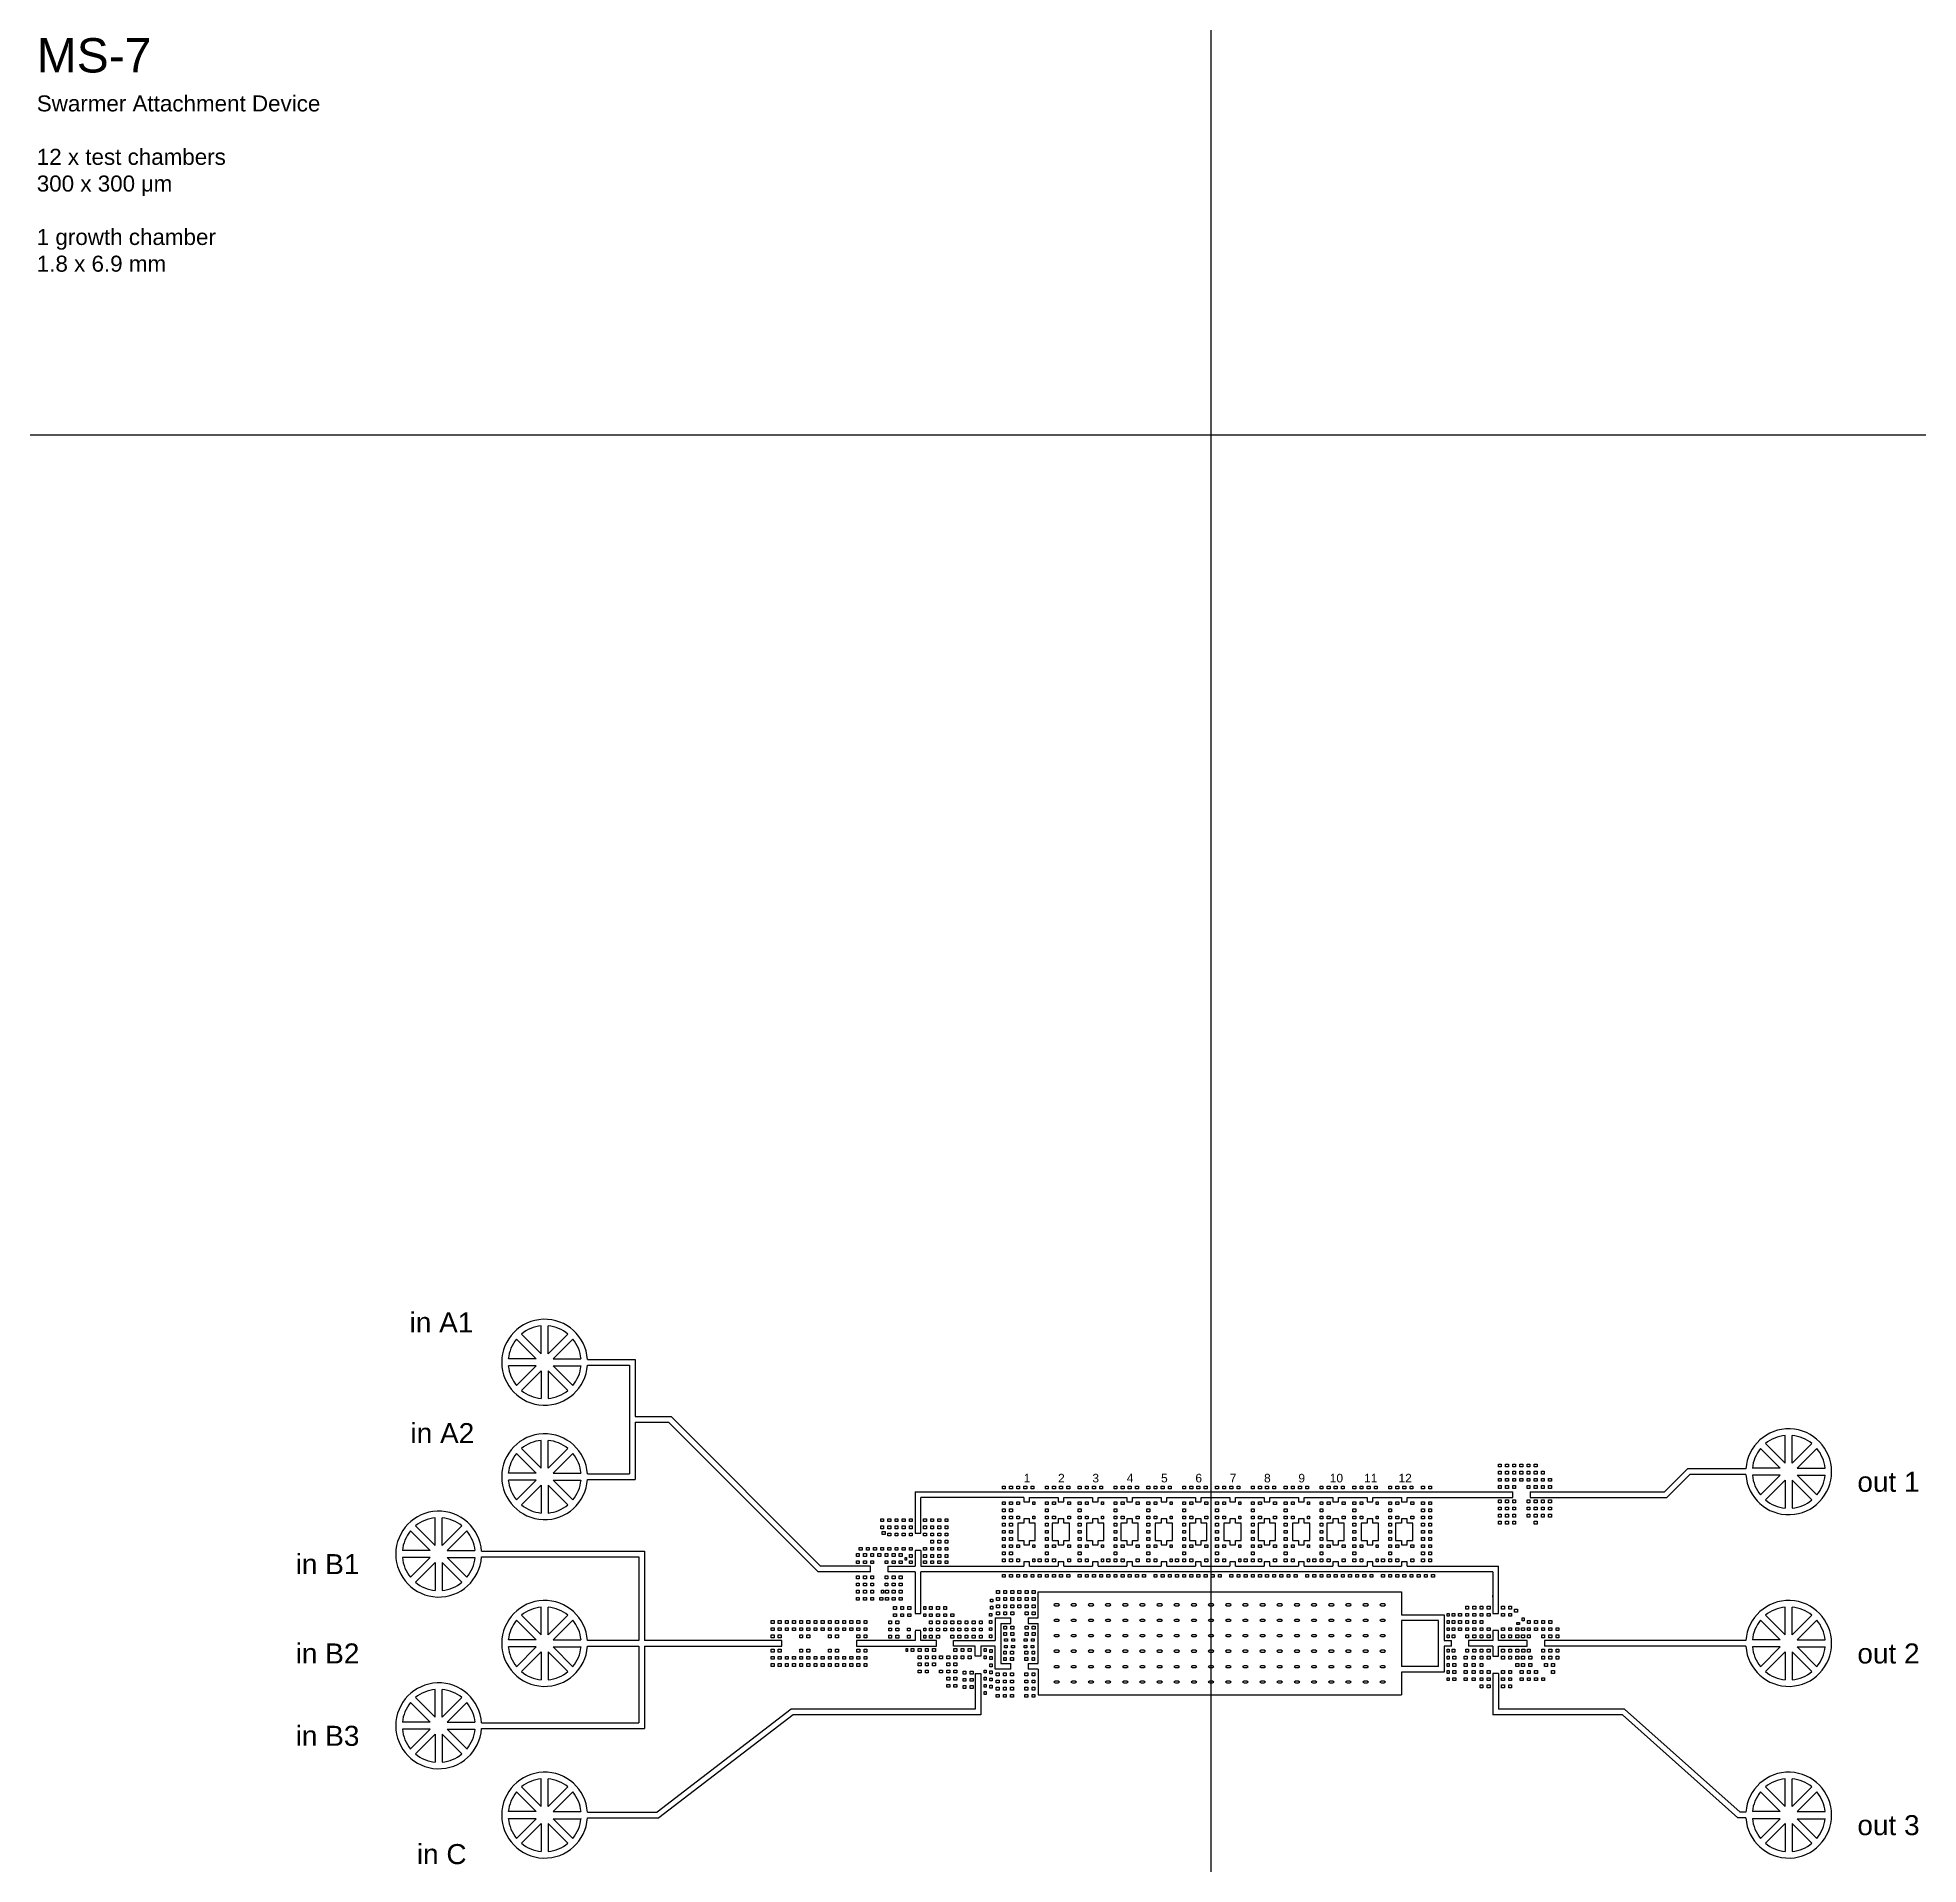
# Model space of a CAD drawing. Header units: millimetres. Extents: x -15719 to 274281, y 25504 to 323346.
# Drawn here: x 43604 to 76472, y 51523 to 83444 of the extents above; entities that cross this region are included whole.
import ezdxf

# ---------------------------------------------------------------- set-up
doc = ezdxf.new("R2010")
doc.units = ezdxf.units.MM
doc.layers.add('CLEAR', color=140, linetype='Continuous')
doc.layers.add('OPAQUE', color=10, linetype='Continuous')
doc.styles.get("Standard").update_dxf_attribs({"font": 'arial.ttf'})

msp = doc.modelspace()

# ---------------------------------------------------------------- texts
at = {"layer": 'CLEAR', "attachment_point": 1}
for s, width, heights, insert, char_height in [('{\\H2.1429x;MS-7\\H0.83333x;\\P}Swarmer Attachment Device\\P\\P12 x test chambers\\P300 x 300 {\\fSymbol|b0|i0|c2|p18;m}m\\P\\P1 growth chamber\\P1.8 x 6.9 mm', 6473.16, [4737], (43589, 83435), 280), ('in A1', 1234.99, [2.274e-13], (50104, 61169), 350), ('in A2', 1385.64, [0], (50120, 59234), 350), ('1', 150, [0], (60837, 58348), 150), ('2', 150, [0], (61437, 58348), 150), ('3', 150, [0], (62037, 58348), 150), ('4', 150, [0], (62637, 58348), 150), ('5', 150, [0], (63237, 58348), 150), ('6', 150, [0], (63837, 58348), 150), ('7', 150, [0], (64437, 58348), 150), ('8', 150, [0], (65037, 58348), 150), ('9', 150, [0], (65637, 58348), 150), ('10', 150, [0], (66185, 58348), 150), ('11', 150, [0], (66785, 58348), 150), ('12', 150, [0], (67386, 58348), 150), ('out 1', 1234.99, [2.274e-13], (75406, 58384), 350), ('in B1', 1362.46, [0], (48113, 56945), 350), ('in B2', 1431.99, [0], (48113, 55384), 350), ('out 2', 1234.99, [2.274e-13], (75406, 55384), 350), ('in B3', 1748.72, [0], (48113, 53945), 350), ('out 3', 1234.99, [2.274e-13], (75406, 52384), 350), ('in C', 1155.83, [0], (50231, 51878), 350)]:
    msp.add_mtext_dynamic_manual_height_columns(s, width=width, gutter_width=12.5, heights=heights, dxfattribs=dict(at, insert=insert, char_height=char_height))

# ---------------------------------------------------------------- linework, layer by layer
for p, q in [((64112, 25504), (64112, 127504)), ((13112, 76504), (115112, 76504))]:
    msp.add_line(p, q)
at = {"layer": 'CLEAR'}
for p, q in [((53213, 60348), (54048, 60348)), ((53213, 60248), (53948, 60248)), ((53948, 60248), (53948, 58348)), ((54048, 60348), (54048, 59348)), ((54048, 59348), (54673, 59348)), ((54048, 59248), (54048, 58248)), ((54048, 59248), (54632, 59248)), ((54632, 59248), (57246, 56634)), ((54673, 59348), (57287, 56734)), ((53213, 58348), (53948, 58348)), ((53213, 58248), (54048, 58248)), ((72037, 58034), (72437, 58434)), ((72078, 57934), (72478, 58334)), ((73458, 58434), (72437, 58434)), ((73458, 58334), (72478, 58334)), ((58937, 58034), (69387, 58034)), ((58937, 58034), (58937, 57309)), ((60837, 57934), (59037, 57934)), ((59037, 57309), (59037, 57934)), ((60837, 57934), (60837, 57859)), ((60837, 57859), (60937, 57859)), ((60937, 57859), (60937, 57934)), ((60937, 57934), (61437, 57934)), ((61437, 57934), (61437, 57859)), ((61437, 57859), (61537, 57859)), ((61537, 57859), (61537, 57934)), ((61537, 57934), (62037, 57934)), ((62037, 57934), (62037, 57859)), ((62037, 57859), (62137, 57859)), ((62137, 57859), (62137, 57934)), ((62137, 57934), (62637, 57934)), ((62637, 57934), (62637, 57859)), ((62637, 57859), (62737, 57859)), ((62737, 57859), (62737, 57934)), ((62737, 57934), (63237, 57934)), ((63237, 57934), (63237, 57859)), ((63237, 57859), (63337, 57859)), ((63337, 57859), (63337, 57934)), ((63337, 57934), (63837, 57934)), ((63837, 57934), (63837, 57859)), ((63837, 57859), (63937, 57859)), ((63937, 57859), (63937, 57934)), ((63937, 57934), (64437, 57934)), ((64437, 57934), (64437, 57859)), ((64437, 57859), (64537, 57859)), ((64537, 57859), (64537, 57934)), ((64537, 57934), (65037, 57934)), ((65037, 57934), (65037, 57859)), ((65037, 57859), (65137, 57859)), ((65137, 57859), (65137, 57934)), ((65137, 57934), (65637, 57934)), ((65637, 57934), (65637, 57859)), ((65637, 57859), (65737, 57859)), ((65737, 57859), (65737, 57934)), ((65737, 57934), (66237, 57934)), ((66237, 57934), (66237, 57859)), ((66237, 57859), (66337, 57859)), ((66337, 57859), (66337, 57934)), ((66337, 57934), (66837, 57934)), ((66837, 57934), (66837, 57859)), ((66837, 57859), (66937, 57859)), ((66937, 57859), (66937, 57934)), ((66937, 57934), (67437, 57934)), ((67437, 57934), (67437, 57859)), ((67437, 57859), (67537, 57859)), ((67537, 57859), (67537, 57934)), ((67537, 57934), (69387, 57934)), ((69387, 57934), (69387, 58034)), ((69687, 58034), (72037, 58034)), ((69687, 58034), (69687, 57934)), ((69687, 57934), (72078, 57934)), ((60937, 57559), (60837, 57559)), ((60837, 57559), (60837, 57484)), ((60937, 57484), (60937, 57559)), ((61537, 57559), (61437, 57559)), ((61437, 57559), (61437, 57484)), ((61537, 57484), (61537, 57559)), ((62137, 57559), (62037, 57559)), ((62037, 57559), (62037, 57484)), ((62137, 57484), (62137, 57559)), ((62737, 57559), (62637, 57559)), ((62637, 57559), (62637, 57484)), ((62737, 57484), (62737, 57559)), ((63337, 57559), (63237, 57559)), ((63237, 57559), (63237, 57484)), ((63337, 57484), (63337, 57559)), ((63937, 57559), (63837, 57559)), ((63837, 57559), (63837, 57484)), ((63937, 57484), (63937, 57559)), ((64537, 57559), (64437, 57559)), ((64437, 57559), (64437, 57484)), ((64537, 57484), (64537, 57559)), ((65137, 57559), (65037, 57559)), ((65037, 57559), (65037, 57484)), ((65137, 57484), (65137, 57559)), ((65737, 57559), (65637, 57559)), ((65637, 57559), (65637, 57484)), ((65737, 57484), (65737, 57559)), ((66337, 57559), (66237, 57559)), ((66237, 57559), (66237, 57484)), ((66337, 57484), (66337, 57559)), ((66937, 57559), (66837, 57559)), ((66837, 57559), (66837, 57484)), ((66937, 57484), (66937, 57559)), ((67537, 57559), (67437, 57559)), ((67437, 57559), (67437, 57484)), ((67537, 57484), (67537, 57559)), ((58937, 57309), (59037, 57309)), ((60837, 57484), (60737, 57484)), ((60737, 57484), (60737, 57184)), ((61037, 57484), (60937, 57484)), ((61037, 57184), (61037, 57484)), ((61437, 57484), (61337, 57484)), ((61337, 57484), (61337, 57184)), ((61637, 57484), (61537, 57484)), ((61637, 57184), (61637, 57484)), ((62037, 57484), (61937, 57484)), ((61937, 57484), (61937, 57184)), ((62237, 57484), (62137, 57484)), ((62237, 57184), (62237, 57484)), ((62637, 57484), (62537, 57484)), ((62537, 57484), (62537, 57184)), ((62837, 57484), (62737, 57484)), ((62837, 57184), (62837, 57484)), ((63237, 57484), (63137, 57484)), ((63137, 57484), (63137, 57184)), ((63437, 57484), (63337, 57484)), ((63437, 57184), (63437, 57484)), ((63837, 57484), (63737, 57484)), ((63737, 57484), (63737, 57184)), ((64037, 57484), (63937, 57484)), ((64037, 57184), (64037, 57484)), ((64437, 57484), (64337, 57484)), ((64337, 57484), (64337, 57184)), ((64637, 57484), (64537, 57484)), ((64637, 57184), (64637, 57484)), ((65037, 57484), (64937, 57484)), ((64937, 57484), (64937, 57184)), ((65237, 57484), (65137, 57484)), ((65237, 57184), (65237, 57484)), ((65637, 57484), (65537, 57484)), ((65537, 57484), (65537, 57184)), ((65837, 57484), (65737, 57484)), ((65837, 57184), (65837, 57484)), ((66237, 57484), (66137, 57484)), ((66137, 57484), (66137, 57184)), ((66437, 57484), (66337, 57484)), ((66437, 57184), (66437, 57484)), ((66837, 57484), (66737, 57484)), ((66737, 57484), (66737, 57184)), ((67037, 57484), (66937, 57484)), ((67037, 57184), (67037, 57484)), ((67437, 57484), (67337, 57484)), ((67337, 57484), (67337, 57184)), ((67637, 57484), (67537, 57484)), ((67637, 57184), (67637, 57484)), ((51361, 56995), (54211, 56995)), ((51361, 56895), (54111, 56895)), ((54111, 56895), (54111, 55434)), ((54211, 56995), (54211, 55434)), ((59037, 57009), (58937, 57009)), ((58937, 57009), (58937, 56734)), ((59037, 57009), (59037, 56734)), ((60737, 57184), (60837, 57184)), ((60837, 57184), (60837, 57109)), ((60837, 57109), (60937, 57109)), ((60937, 57184), (61037, 57184)), ((60937, 57109), (60937, 57184)), ((61337, 57184), (61437, 57184)), ((61437, 57184), (61437, 57109)), ((61437, 57109), (61537, 57109)), ((61537, 57184), (61637, 57184)), ((61537, 57109), (61537, 57184)), ((61937, 57184), (62037, 57184)), ((62037, 57184), (62037, 57109)), ((62037, 57109), (62137, 57109)), ((62137, 57184), (62237, 57184)), ((62137, 57109), (62137, 57184)), ((62537, 57184), (62637, 57184)), ((62637, 57184), (62637, 57109)), ((62637, 57109), (62737, 57109)), ((62737, 57184), (62837, 57184)), ((62737, 57109), (62737, 57184)), ((63137, 57184), (63237, 57184)), ((63237, 57184), (63237, 57109)), ((63237, 57109), (63337, 57109)), ((63337, 57184), (63437, 57184)), ((63337, 57109), (63337, 57184)), ((63737, 57184), (63837, 57184)), ((63837, 57184), (63837, 57109)), ((63837, 57109), (63937, 57109)), ((63937, 57184), (64037, 57184)), ((63937, 57109), (63937, 57184)), ((64337, 57184), (64437, 57184)), ((64437, 57184), (64437, 57109)), ((64437, 57109), (64537, 57109)), ((64537, 57184), (64637, 57184)), ((64537, 57109), (64537, 57184)), ((64937, 57184), (65037, 57184)), ((65037, 57184), (65037, 57109)), ((65037, 57109), (65137, 57109)), ((65137, 57184), (65237, 57184)), ((65137, 57109), (65137, 57184)), ((65537, 57184), (65637, 57184)), ((65637, 57184), (65637, 57109)), ((65637, 57109), (65737, 57109)), ((65737, 57184), (65837, 57184)), ((65737, 57109), (65737, 57184)), ((66137, 57184), (66237, 57184)), ((66237, 57184), (66237, 57109)), ((66237, 57109), (66337, 57109)), ((66337, 57184), (66437, 57184)), ((66337, 57109), (66337, 57184)), ((66737, 57184), (66837, 57184)), ((66837, 57184), (66837, 57109)), ((66837, 57109), (66937, 57109)), ((66937, 57184), (67037, 57184)), ((66937, 57109), (66937, 57184)), ((67337, 57184), (67437, 57184)), ((67437, 57184), (67437, 57109)), ((67437, 57109), (67537, 57109)), ((67537, 57184), (67637, 57184)), ((67537, 57109), (67537, 57184)), ((58162, 56634), (57246, 56634)), ((58162, 56734), (57287, 56734)), ((58162, 56634), (58162, 56734)), ((58462, 56734), (58462, 56634)), ((58462, 56734), (58937, 56734)), ((58937, 56634), (58462, 56634)), ((58937, 56634), (58937, 55909)), ((59037, 56734), (60837, 56734)), ((59037, 55909), (59037, 56634)), ((69037, 56634), (59037, 56634)), ((60937, 56809), (60837, 56809)), ((60837, 56809), (60837, 56734)), ((60937, 56734), (60937, 56809)), ((60937, 56734), (61437, 56734)), ((61537, 56809), (61437, 56809)), ((61437, 56809), (61437, 56734)), ((61537, 56734), (61537, 56809)), ((61537, 56734), (62037, 56734)), ((62137, 56809), (62037, 56809)), ((62037, 56809), (62037, 56734)), ((62137, 56734), (62137, 56809)), ((62137, 56734), (62637, 56734)), ((62737, 56809), (62637, 56809)), ((62637, 56809), (62637, 56734)), ((62737, 56734), (62737, 56809)), ((62737, 56734), (63237, 56734)), ((63337, 56809), (63237, 56809)), ((63237, 56809), (63237, 56734)), ((63337, 56734), (63337, 56809)), ((63337, 56734), (63837, 56734)), ((63937, 56809), (63837, 56809)), ((63837, 56809), (63837, 56734)), ((63937, 56734), (63937, 56809)), ((63937, 56734), (64437, 56734)), ((64537, 56809), (64437, 56809)), ((64437, 56809), (64437, 56734)), ((64537, 56734), (64537, 56809)), ((64537, 56734), (65037, 56734)), ((65137, 56809), (65037, 56809)), ((65037, 56809), (65037, 56734)), ((65137, 56734), (65137, 56809)), ((65137, 56734), (65637, 56734)), ((65737, 56809), (65637, 56809)), ((65637, 56809), (65637, 56734)), ((65737, 56734), (65737, 56809)), ((65737, 56734), (66237, 56734)), ((66337, 56809), (66237, 56809)), ((66237, 56809), (66237, 56734)), ((66337, 56734), (66337, 56809)), ((66337, 56734), (66837, 56734)), ((66937, 56809), (66837, 56809)), ((66837, 56809), (66837, 56734)), ((66937, 56734), (66937, 56809)), ((66937, 56734), (67437, 56734)), ((67537, 56809), (67437, 56809)), ((67437, 56809), (67437, 56734)), ((67537, 56734), (67537, 56809)), ((67537, 56734), (69137, 56734)), ((69037, 56634), (69037, 55909)), ((69137, 55909), (69137, 56734)), ((61087, 56284), (67437, 56284)), ((61087, 55834), (61087, 56284)), ((67437, 56284), (67437, 55884)), ((69037, 56194), (69037, 56224)), ((58937, 55909), (59037, 55909)), ((67437, 55884), (68187, 55884)), ((68187, 55884), (68187, 55434)), ((69037, 55909), (69137, 55909)), ((59037, 55609), (58937, 55609)), ((58937, 55599), (58937, 55434)), ((59037, 55434), (59037, 55599)), ((60337, 55834), (60612, 55834)), ((60337, 55834), (60337, 55434)), ((60437, 55734), (60612, 55734)), ((60437, 55734), (60437, 55034)), ((60612, 55734), (60612, 55834)), ((60912, 55834), (61087, 55834)), ((60912, 55834), (60912, 55734)), ((60912, 55734), (61087, 55734)), ((61087, 55034), (61087, 55734)), ((67437, 55784), (67437, 54984)), ((68087, 55784), (67437, 55784)), ((68087, 54984), (68087, 55784)), ((69137, 55609), (69037, 55609)), ((69037, 55609), (69037, 55434)), ((69137, 55434), (69137, 55609)), ((54111, 55434), (53213, 55434)), ((53213, 55334), (54111, 55334)), ((54111, 55334), (54111, 53995)), ((56612, 55434), (54211, 55434)), ((54211, 55334), (56612, 55334)), ((54211, 55334), (54211, 53895)), ((56612, 55334), (56612, 55434)), ((58937, 55434), (57912, 55434)), ((57912, 55434), (57912, 55334)), ((57912, 55334), (59312, 55334)), ((59312, 55434), (59037, 55434)), ((59312, 55334), (59312, 55434)), ((59612, 55334), (59612, 55434)), ((59612, 55434), (60337, 55434)), ((59987, 55334), (59612, 55334)), ((59987, 55159), (59987, 55334)), ((60087, 55334), (60087, 55159)), ((60337, 55334), (60087, 55334)), ((60337, 54934), (60337, 55334)), ((68187, 55434), (68312, 55434)), ((68187, 55334), (68187, 54884)), ((68312, 55334), (68187, 55334)), ((68312, 55334), (68312, 55434)), ((68612, 55434), (68612, 55334)), ((69037, 55434), (68612, 55434)), ((69037, 55334), (68612, 55334)), ((69037, 55334), (69037, 55159)), ((69637, 55434), (69137, 55434)), ((69137, 55334), (69637, 55334)), ((69137, 55159), (69137, 55334)), ((69637, 55334), (69637, 55434)), ((69937, 55434), (69937, 55334)), ((73458, 55434), (69937, 55434)), ((73458, 55334), (69937, 55334)), ((60087, 55159), (59987, 55159)), ((60612, 54934), (60337, 54934)), ((60437, 55034), (60612, 55034)), ((60612, 54934), (60612, 55034)), ((60912, 55034), (61087, 55034)), ((60912, 55034), (60912, 54934)), ((61087, 54934), (60912, 54934)), ((61087, 54934), (61087, 54484)), ((68087, 54984), (67437, 54984)), ((69037, 55159), (69137, 55159)), ((59987, 54859), (60087, 54859)), ((59987, 54859), (59987, 54234)), ((60087, 54859), (60087, 54134)), ((67437, 54884), (67437, 54484)), ((68187, 54884), (67437, 54884)), ((69137, 54859), (69037, 54859)), ((69037, 54859), (69037, 54134)), ((69137, 54859), (69137, 54234)), ((56774, 54234), (54429, 52434)), ((59987, 54234), (56774, 54234)), ((61087, 54484), (67437, 54484)), ((71337, 54234), (69137, 54234)), ((73357, 52434), (71337, 54234)), ((51361, 53995), (54111, 53995)), ((56808, 54134), (54463, 52334)), ((60087, 54134), (56808, 54134)), ((71299, 54134), (69037, 54134)), ((73319, 52334), (71299, 54134)), ((51361, 53895), (54211, 53895)), ((53213, 52434), (54429, 52434)), ((53213, 52334), (54463, 52334)), ((73458, 52334), (73319, 52334)), ((73458, 52434), (73357, 52434))]:
    msp.add_line(p, q, dxfattribs=at)
for points in [[(69183, 58468), (69133, 58468), (69133, 58518), (69183, 58518)], [(69308, 58468), (69258, 58468), (69258, 58518), (69308, 58518)], [(69433, 58468), (69383, 58468), (69383, 58518), (69433, 58518)], [(69558, 58468), (69508, 58468), (69508, 58518), (69558, 58518)], [(69683, 58468), (69633, 58468), (69633, 58518), (69683, 58518)], [(69808, 58468), (69758, 58468), (69758, 58518), (69808, 58518)], [(69183, 58343), (69133, 58343), (69133, 58393), (69183, 58393)], [(69183, 58218), (69133, 58218), (69133, 58268), (69183, 58268)], [(69308, 58343), (69258, 58343), (69258, 58393), (69308, 58393)], [(69308, 58218), (69258, 58218), (69258, 58268), (69308, 58268)], [(69433, 58343), (69383, 58343), (69383, 58393), (69433, 58393)], [(69433, 58218), (69383, 58218), (69383, 58268), (69433, 58268)], [(69558, 58343), (69508, 58343), (69508, 58393), (69558, 58393)], [(69558, 58218), (69508, 58218), (69508, 58268), (69558, 58268)], [(69683, 58343), (69633, 58343), (69633, 58393), (69683, 58393)], [(69683, 58218), (69633, 58218), (69633, 58268), (69683, 58268)], [(69808, 58343), (69758, 58343), (69758, 58393), (69808, 58393)], [(69808, 58218), (69758, 58218), (69758, 58268), (69808, 58268)], [(69933, 58343), (69883, 58343), (69883, 58393), (69933, 58393)], [(69933, 58218), (69883, 58218), (69883, 58268), (69933, 58268)], [(70058, 58218), (70008, 58218), (70008, 58268), (70058, 58268)], [(60515, 58085), (60465, 58085), (60465, 58135), (60515, 58135)], [(60515, 57810), (60465, 57810), (60465, 57860), (60515, 57860)], [(60640, 58085), (60590, 58085), (60590, 58135), (60640, 58135)], [(60640, 57810), (60590, 57810), (60590, 57860), (60640, 57860)], [(60765, 58085), (60715, 58085), (60715, 58135), (60765, 58135)], [(60765, 57810), (60715, 57810), (60715, 57860), (60765, 57860)], [(60890, 58085), (60840, 58085), (60840, 58135), (60890, 58135)], [(61015, 58085), (60965, 58085), (60965, 58135), (61015, 58135)], [(61030, 57810), (60995, 57810), (60995, 57860), (61030, 57860)], [(61265, 58085), (61215, 58085), (61215, 58135), (61265, 58135)], [(61265, 57810), (61215, 57810), (61215, 57860), (61265, 57860)], [(61390, 58085), (61340, 58085), (61340, 58135), (61390, 58135)], [(61390, 57810), (61340, 57810), (61340, 57860), (61390, 57860)], [(61515, 58085), (61465, 58085), (61465, 58135), (61515, 58135)], [(61640, 58085), (61590, 58085), (61590, 58135), (61640, 58135)], [(61655, 57810), (61605, 57810), (61605, 57860), (61655, 57860)], [(61840, 58085), (61790, 58085), (61790, 58135), (61840, 58135)], [(61840, 57810), (61790, 57810), (61790, 57860), (61840, 57860)], [(61965, 58085), (61915, 58085), (61915, 58135), (61965, 58135)], [(61965, 57810), (61915, 57810), (61915, 57860), (61965, 57860)], [(62090, 58085), (62040, 58085), (62040, 58135), (62090, 58135)], [(62215, 58085), (62165, 58085), (62165, 58135), (62215, 58135)], [(62230, 57810), (62195, 57810), (62195, 57860), (62230, 57860)], [(62465, 58085), (62415, 58085), (62415, 58135), (62465, 58135)], [(62465, 57810), (62415, 57810), (62415, 57860), (62465, 57860)], [(62590, 58085), (62540, 58085), (62540, 58135), (62590, 58135)], [(62590, 57810), (62540, 57810), (62540, 57860), (62590, 57860)], [(62715, 58085), (62665, 58085), (62665, 58135), (62715, 58135)], [(62840, 58085), (62790, 58085), (62790, 58135), (62840, 58135)], [(62855, 57810), (62805, 57810), (62805, 57860), (62855, 57860)], [(63040, 58085), (62990, 58085), (62990, 58135), (63040, 58135)], [(63040, 57810), (62990, 57810), (62990, 57860), (63040, 57860)], [(63165, 58085), (63115, 58085), (63115, 58135), (63165, 58135)], [(63165, 57810), (63115, 57810), (63115, 57860), (63165, 57860)], [(63290, 58085), (63240, 58085), (63240, 58135), (63290, 58135)], [(63415, 58085), (63365, 58085), (63365, 58135), (63415, 58135)], [(63430, 57810), (63395, 57810), (63395, 57860), (63430, 57860)], [(63665, 58085), (63615, 58085), (63615, 58135), (63665, 58135)], [(63665, 57810), (63615, 57810), (63615, 57860), (63665, 57860)], [(63790, 58085), (63740, 58085), (63740, 58135), (63790, 58135)], [(63790, 57810), (63740, 57810), (63740, 57860), (63790, 57860)], [(63915, 58085), (63865, 58085), (63865, 58135), (63915, 58135)], [(64040, 58085), (63990, 58085), (63990, 58135), (64040, 58135)], [(64055, 57810), (64005, 57810), (64005, 57860), (64055, 57860)], [(64240, 58085), (64190, 58085), (64190, 58135), (64240, 58135)], [(64240, 57810), (64190, 57810), (64190, 57860), (64240, 57860)], [(64365, 58085), (64315, 58085), (64315, 58135), (64365, 58135)], [(64365, 57810), (64315, 57810), (64315, 57860), (64365, 57860)], [(64490, 58085), (64440, 58085), (64440, 58135), (64490, 58135)], [(64615, 58085), (64565, 58085), (64565, 58135), (64615, 58135)], [(64630, 57810), (64595, 57810), (64595, 57860), (64630, 57860)], [(64865, 58085), (64815, 58085), (64815, 58135), (64865, 58135)], [(64865, 57810), (64815, 57810), (64815, 57860), (64865, 57860)], [(64990, 58085), (64940, 58085), (64940, 58135), (64990, 58135)], [(64990, 57810), (64940, 57810), (64940, 57860), (64990, 57860)], [(65115, 58085), (65065, 58085), (65065, 58135), (65115, 58135)], [(65240, 58085), (65190, 58085), (65190, 58135), (65240, 58135)], [(65255, 57810), (65205, 57810), (65205, 57860), (65255, 57860)], [(65440, 58085), (65390, 58085), (65390, 58135), (65440, 58135)], [(65440, 57810), (65390, 57810), (65390, 57860), (65440, 57860)], [(65565, 58085), (65515, 58085), (65515, 58135), (65565, 58135)], [(65565, 57810), (65515, 57810), (65515, 57860), (65565, 57860)], [(65690, 58085), (65640, 58085), (65640, 58135), (65690, 58135)], [(65815, 58085), (65765, 58085), (65765, 58135), (65815, 58135)], [(65830, 57810), (65795, 57810), (65795, 57860), (65830, 57860)], [(66065, 58085), (66015, 58085), (66015, 58135), (66065, 58135)], [(66065, 57810), (66015, 57810), (66015, 57860), (66065, 57860)], [(66190, 58085), (66140, 58085), (66140, 58135), (66190, 58135)], [(66190, 57810), (66140, 57810), (66140, 57860), (66190, 57860)], [(66315, 58085), (66265, 58085), (66265, 58135), (66315, 58135)], [(66440, 58085), (66390, 58085), (66390, 58135), (66440, 58135)], [(66455, 57810), (66405, 57810), (66405, 57860), (66455, 57860)], [(66640, 58085), (66590, 58085), (66590, 58135), (66640, 58135)], [(66640, 57810), (66590, 57810), (66590, 57860), (66640, 57860)], [(66765, 58085), (66715, 58085), (66715, 58135), (66765, 58135)], [(66765, 57810), (66715, 57810), (66715, 57860), (66765, 57860)], [(66890, 58085), (66840, 58085), (66840, 58135), (66890, 58135)], [(67015, 58085), (66965, 58085), (66965, 58135), (67015, 58135)], [(67030, 57810), (66995, 57810), (66995, 57860), (67030, 57860)], [(67265, 58085), (67215, 58085), (67215, 58135), (67265, 58135)], [(67265, 57810), (67215, 57810), (67215, 57860), (67265, 57860)], [(67390, 58085), (67340, 58085), (67340, 58135), (67390, 58135)], [(67390, 57810), (67340, 57810), (67340, 57860), (67390, 57860)], [(67515, 58085), (67465, 58085), (67465, 58135), (67515, 58135)], [(67640, 58085), (67590, 58085), (67590, 58135), (67640, 58135)], [(67655, 57810), (67605, 57810), (67605, 57860), (67655, 57860)], [(67840, 58085), (67790, 58085), (67790, 58135), (67840, 58135)], [(67840, 57810), (67790, 57810), (67790, 57860), (67840, 57860)], [(67965, 58085), (67915, 58085), (67915, 58135), (67965, 58135)], [(67965, 57810), (67915, 57810), (67915, 57860), (67965, 57860)], [(69183, 58093), (69133, 58093), (69133, 58143), (69183, 58143)], [(69183, 57843), (69133, 57843), (69133, 57893), (69183, 57893)], [(69308, 58093), (69258, 58093), (69258, 58143), (69308, 58143)], [(69308, 57843), (69258, 57843), (69258, 57893), (69308, 57893)], [(69433, 58093), (69383, 58093), (69383, 58143), (69433, 58143)], [(69433, 57843), (69383, 57843), (69383, 57893), (69433, 57893)], [(69683, 58093), (69633, 58093), (69633, 58143), (69683, 58143)], [(69683, 57843), (69633, 57843), (69633, 57893), (69683, 57893)], [(69808, 58093), (69758, 58093), (69758, 58143), (69808, 58143)], [(69808, 57843), (69758, 57843), (69758, 57893), (69808, 57893)], [(69933, 58093), (69883, 58093), (69883, 58143), (69933, 58143)], [(69933, 57843), (69883, 57843), (69883, 57893), (69933, 57893)], [(70058, 58093), (70008, 58093), (70008, 58143), (70058, 58143)], [(70058, 57843), (70008, 57843), (70008, 57893), (70058, 57893)], [(58388, 57513), (58338, 57513), (58338, 57563), (58388, 57563)], [(58513, 57513), (58463, 57513), (58463, 57563), (58513, 57563)], [(58638, 57513), (58588, 57513), (58588, 57563), (58638, 57563)], [(58763, 57513), (58713, 57513), (58713, 57563), (58763, 57563)], [(58888, 57513), (58838, 57513), (58838, 57563), (58888, 57563)], [(59138, 57513), (59088, 57513), (59088, 57563), (59138, 57563)], [(59263, 57513), (59213, 57513), (59213, 57563), (59263, 57563)], [(59388, 57513), (59338, 57513), (59338, 57563), (59388, 57563)], [(59513, 57513), (59463, 57513), (59463, 57563), (59513, 57563)], [(60515, 57685), (60465, 57685), (60465, 57735), (60515, 57735)], [(60515, 57560), (60465, 57560), (60465, 57610), (60515, 57610)], [(60640, 57685), (60590, 57685), (60590, 57735), (60640, 57735)], [(60640, 57560), (60590, 57560), (60590, 57610), (60640, 57610)], [(60765, 57560), (60715, 57560), (60715, 57610), (60765, 57610)], [(61030, 57560), (60995, 57560), (60995, 57610), (61030, 57610)], [(61265, 57685), (61215, 57685), (61215, 57735), (61265, 57735)], [(61265, 57560), (61215, 57560), (61215, 57610), (61265, 57610)], [(61390, 57560), (61340, 57560), (61340, 57610), (61390, 57610)], [(61655, 57560), (61605, 57560), (61605, 57610), (61655, 57610)], [(61840, 57685), (61790, 57685), (61790, 57735), (61840, 57735)], [(61840, 57560), (61790, 57560), (61790, 57610), (61840, 57610)], [(61965, 57560), (61915, 57560), (61915, 57610), (61965, 57610)], [(62230, 57560), (62195, 57560), (62195, 57610), (62230, 57610)], [(62465, 57685), (62415, 57685), (62415, 57735), (62465, 57735)], [(62465, 57560), (62415, 57560), (62415, 57610), (62465, 57610)], [(62590, 57560), (62540, 57560), (62540, 57610), (62590, 57610)], [(62855, 57560), (62805, 57560), (62805, 57610), (62855, 57610)], [(63040, 57685), (62990, 57685), (62990, 57735), (63040, 57735)], [(63040, 57560), (62990, 57560), (62990, 57610), (63040, 57610)], [(63165, 57560), (63115, 57560), (63115, 57610), (63165, 57610)], [(63430, 57560), (63395, 57560), (63395, 57610), (63430, 57610)], [(63665, 57685), (63615, 57685), (63615, 57735), (63665, 57735)], [(63665, 57560), (63615, 57560), (63615, 57610), (63665, 57610)], [(63790, 57560), (63740, 57560), (63740, 57610), (63790, 57610)], [(64055, 57560), (64005, 57560), (64005, 57610), (64055, 57610)], [(64240, 57685), (64190, 57685), (64190, 57735), (64240, 57735)], [(64240, 57560), (64190, 57560), (64190, 57610), (64240, 57610)], [(64365, 57560), (64315, 57560), (64315, 57610), (64365, 57610)], [(64630, 57560), (64595, 57560), (64595, 57610), (64630, 57610)], [(64865, 57685), (64815, 57685), (64815, 57735), (64865, 57735)], [(64865, 57560), (64815, 57560), (64815, 57610), (64865, 57610)], [(64990, 57560), (64940, 57560), (64940, 57610), (64990, 57610)], [(65255, 57560), (65205, 57560), (65205, 57610), (65255, 57610)], [(65440, 57685), (65390, 57685), (65390, 57735), (65440, 57735)], [(65440, 57560), (65390, 57560), (65390, 57610), (65440, 57610)], [(65565, 57560), (65515, 57560), (65515, 57610), (65565, 57610)], [(65830, 57560), (65795, 57560), (65795, 57610), (65830, 57610)], [(66065, 57685), (66015, 57685), (66015, 57735), (66065, 57735)], [(66065, 57560), (66015, 57560), (66015, 57610), (66065, 57610)], [(66190, 57560), (66140, 57560), (66140, 57610), (66190, 57610)], [(66455, 57560), (66405, 57560), (66405, 57610), (66455, 57610)], [(66640, 57685), (66590, 57685), (66590, 57735), (66640, 57735)], [(66640, 57560), (66590, 57560), (66590, 57610), (66640, 57610)], [(66765, 57560), (66715, 57560), (66715, 57610), (66765, 57610)], [(67030, 57560), (66995, 57560), (66995, 57610), (67030, 57610)], [(67265, 57685), (67215, 57685), (67215, 57735), (67265, 57735)], [(67265, 57560), (67215, 57560), (67215, 57610), (67265, 57610)], [(67390, 57560), (67340, 57560), (67340, 57610), (67390, 57610)], [(67655, 57560), (67605, 57560), (67605, 57610), (67655, 57610)], [(67840, 57685), (67790, 57685), (67790, 57735), (67840, 57735)], [(67840, 57560), (67790, 57560), (67790, 57610), (67840, 57610)], [(67965, 57685), (67915, 57685), (67915, 57735), (67965, 57735)], [(67965, 57560), (67915, 57560), (67915, 57610), (67965, 57610)], [(69183, 57718), (69133, 57718), (69133, 57768), (69183, 57768)], [(69183, 57593), (69133, 57593), (69133, 57643), (69183, 57643)], [(69308, 57718), (69258, 57718), (69258, 57768), (69308, 57768)], [(69308, 57593), (69258, 57593), (69258, 57643), (69308, 57643)], [(69433, 57718), (69383, 57718), (69383, 57768), (69433, 57768)], [(69433, 57593), (69383, 57593), (69383, 57643), (69433, 57643)], [(69683, 57718), (69633, 57718), (69633, 57768), (69683, 57768)], [(69683, 57593), (69633, 57593), (69633, 57643), (69683, 57643)], [(69808, 57718), (69758, 57718), (69758, 57768), (69808, 57768)], [(69808, 57593), (69758, 57593), (69758, 57643), (69808, 57643)], [(69933, 57718), (69883, 57718), (69883, 57768), (69933, 57768)], [(69933, 57593), (69883, 57593), (69883, 57643), (69933, 57643)], [(70058, 57718), (70008, 57718), (70008, 57768), (70058, 57768)], [(70058, 57593), (70008, 57593), (70008, 57643), (70058, 57643)], [(58388, 57388), (58338, 57388), (58338, 57438), (58388, 57438)], [(58413, 57288), (58363, 57288), (58363, 57338), (58413, 57338)], [(58513, 57388), (58463, 57388), (58463, 57438), (58513, 57438)], [(58513, 57263), (58463, 57263), (58463, 57313), (58513, 57313)], [(58638, 57388), (58588, 57388), (58588, 57438), (58638, 57438)], [(58638, 57263), (58588, 57263), (58588, 57313), (58638, 57313)], [(58763, 57388), (58713, 57388), (58713, 57438), (58763, 57438)], [(58763, 57263), (58713, 57263), (58713, 57313), (58763, 57313)], [(58888, 57388), (58838, 57388), (58838, 57438), (58888, 57438)], [(58888, 57263), (58838, 57263), (58838, 57313), (58888, 57313)], [(59138, 57388), (59088, 57388), (59088, 57438), (59138, 57438)], [(59138, 57263), (59088, 57263), (59088, 57313), (59138, 57313)], [(59263, 57388), (59213, 57388), (59213, 57438), (59263, 57438)], [(59263, 57263), (59213, 57263), (59213, 57313), (59263, 57313)], [(59388, 57388), (59338, 57388), (59338, 57438), (59388, 57438)], [(59388, 57263), (59338, 57263), (59338, 57313), (59388, 57313)], [(59513, 57388), (59463, 57388), (59463, 57438), (59513, 57438)], [(59513, 57263), (59463, 57263), (59463, 57313), (59513, 57313)], [(60515, 57435), (60465, 57435), (60465, 57485), (60515, 57485)], [(60515, 57310), (60465, 57310), (60465, 57360), (60515, 57360)], [(60515, 57185), (60465, 57185), (60465, 57235), (60515, 57235)], [(60640, 57435), (60590, 57435), (60590, 57485), (60640, 57485)], [(60640, 57310), (60590, 57310), (60590, 57360), (60640, 57360)], [(60640, 57185), (60590, 57185), (60590, 57235), (60640, 57235)], [(61265, 57435), (61215, 57435), (61215, 57485), (61265, 57485)], [(61265, 57310), (61215, 57310), (61215, 57360), (61265, 57360)], [(61265, 57185), (61215, 57185), (61215, 57235), (61265, 57235)], [(61840, 57435), (61790, 57435), (61790, 57485), (61840, 57485)], [(61840, 57310), (61790, 57310), (61790, 57360), (61840, 57360)], [(61840, 57185), (61790, 57185), (61790, 57235), (61840, 57235)], [(62465, 57435), (62415, 57435), (62415, 57485), (62465, 57485)], [(62465, 57310), (62415, 57310), (62415, 57360), (62465, 57360)], [(62465, 57185), (62415, 57185), (62415, 57235), (62465, 57235)], [(63040, 57435), (62990, 57435), (62990, 57485), (63040, 57485)], [(63040, 57310), (62990, 57310), (62990, 57360), (63040, 57360)], [(63040, 57185), (62990, 57185), (62990, 57235), (63040, 57235)], [(63665, 57435), (63615, 57435), (63615, 57485), (63665, 57485)], [(63665, 57310), (63615, 57310), (63615, 57360), (63665, 57360)], [(63665, 57185), (63615, 57185), (63615, 57235), (63665, 57235)], [(64240, 57435), (64190, 57435), (64190, 57485), (64240, 57485)], [(64240, 57310), (64190, 57310), (64190, 57360), (64240, 57360)], [(64240, 57185), (64190, 57185), (64190, 57235), (64240, 57235)], [(64865, 57435), (64815, 57435), (64815, 57485), (64865, 57485)], [(64865, 57310), (64815, 57310), (64815, 57360), (64865, 57360)], [(64865, 57185), (64815, 57185), (64815, 57235), (64865, 57235)], [(65440, 57435), (65390, 57435), (65390, 57485), (65440, 57485)], [(65440, 57310), (65390, 57310), (65390, 57360), (65440, 57360)], [(65440, 57185), (65390, 57185), (65390, 57235), (65440, 57235)], [(66065, 57435), (66015, 57435), (66015, 57485), (66065, 57485)], [(66065, 57310), (66015, 57310), (66015, 57360), (66065, 57360)], [(66065, 57185), (66015, 57185), (66015, 57235), (66065, 57235)], [(66640, 57435), (66590, 57435), (66590, 57485), (66640, 57485)], [(66640, 57310), (66590, 57310), (66590, 57360), (66640, 57360)], [(66640, 57185), (66590, 57185), (66590, 57235), (66640, 57235)], [(67265, 57435), (67215, 57435), (67215, 57485), (67265, 57485)], [(67265, 57310), (67215, 57310), (67215, 57360), (67265, 57360)], [(67265, 57185), (67215, 57185), (67215, 57235), (67265, 57235)], [(67840, 57435), (67790, 57435), (67790, 57485), (67840, 57485)], [(67840, 57310), (67790, 57310), (67790, 57360), (67840, 57360)], [(67840, 57185), (67790, 57185), (67790, 57235), (67840, 57235)], [(67965, 57435), (67915, 57435), (67915, 57485), (67965, 57485)], [(67965, 57310), (67915, 57310), (67915, 57360), (67965, 57360)], [(67965, 57185), (67915, 57185), (67915, 57235), (67965, 57235)], [(69183, 57468), (69133, 57468), (69133, 57518), (69183, 57518)], [(69308, 57468), (69258, 57468), (69258, 57518), (69308, 57518)], [(69433, 57468), (69383, 57468), (69383, 57518), (69433, 57518)], [(69808, 57468), (69758, 57468), (69758, 57518), (69808, 57518)], [(57963, 56903), (57913, 56903), (57913, 56953), (57963, 56953)], [(58013, 57013), (57963, 57013), (57963, 57063), (58013, 57063)], [(58088, 56903), (58038, 56903), (58038, 56953), (58088, 56953)], [(58138, 57013), (58088, 57013), (58088, 57063), (58138, 57063)], [(58213, 56903), (58163, 56903), (58163, 56953), (58213, 56953)], [(58263, 57013), (58213, 57013), (58213, 57063), (58263, 57063)], [(58338, 56903), (58288, 56903), (58288, 56953), (58338, 56953)], [(58388, 57013), (58338, 57013), (58338, 57063), (58388, 57063)], [(58463, 56903), (58413, 56903), (58413, 56953), (58463, 56953)], [(58513, 57013), (58463, 57013), (58463, 57063), (58513, 57063)], [(58588, 56903), (58538, 56903), (58538, 56953), (58588, 56953)], [(58638, 57013), (58588, 57013), (58588, 57063), (58638, 57063)], [(58713, 56903), (58663, 56903), (58663, 56953), (58713, 56953)], [(58763, 57013), (58713, 57013), (58713, 57063), (58763, 57063)], [(58790, 56837), (58765, 56837), (58765, 56887), (58790, 56887)], [(58888, 57013), (58838, 57013), (58838, 57063), (58888, 57063)], [(58888, 56888), (58838, 56888), (58838, 56938), (58888, 56938)], [(59138, 57013), (59088, 57013), (59088, 57063), (59138, 57063)], [(59138, 56888), (59088, 56888), (59088, 56938), (59138, 56938)], [(59263, 57138), (59213, 57138), (59213, 57188), (59263, 57188)], [(59263, 57013), (59213, 57013), (59213, 57063), (59263, 57063)], [(59263, 56888), (59213, 56888), (59213, 56938), (59263, 56938)], [(59388, 57138), (59338, 57138), (59338, 57188), (59388, 57188)], [(59388, 57013), (59338, 57013), (59338, 57063), (59388, 57063)], [(59388, 56888), (59338, 56888), (59338, 56938), (59388, 56938)], [(59513, 57138), (59463, 57138), (59463, 57188), (59513, 57188)], [(59513, 57013), (59463, 57013), (59463, 57063), (59513, 57063)], [(59513, 56888), (59463, 56888), (59463, 56938), (59513, 56938)], [(60515, 57060), (60465, 57060), (60465, 57110), (60515, 57110)], [(60515, 56935), (60465, 56935), (60465, 56985), (60515, 56985)], [(60640, 57060), (60590, 57060), (60590, 57110), (60640, 57110)], [(60640, 56935), (60590, 56935), (60590, 56985), (60640, 56985)], [(60765, 57060), (60715, 57060), (60715, 57110), (60765, 57110)], [(61030, 57060), (60995, 57060), (60995, 57110), (61030, 57110)], [(61265, 57060), (61215, 57060), (61215, 57110), (61265, 57110)], [(61265, 56935), (61215, 56935), (61215, 56985), (61265, 56985)], [(61390, 57060), (61340, 57060), (61340, 57110), (61390, 57110)], [(61655, 57060), (61605, 57060), (61605, 57110), (61655, 57110)], [(61840, 57060), (61790, 57060), (61790, 57110), (61840, 57110)], [(61840, 56935), (61790, 56935), (61790, 56985), (61840, 56985)], [(61965, 57060), (61915, 57060), (61915, 57110), (61965, 57110)], [(62230, 57060), (62195, 57060), (62195, 57110), (62230, 57110)], [(62465, 57060), (62415, 57060), (62415, 57110), (62465, 57110)], [(62465, 56935), (62415, 56935), (62415, 56985), (62465, 56985)], [(62590, 57060), (62540, 57060), (62540, 57110), (62590, 57110)], [(62855, 57060), (62805, 57060), (62805, 57110), (62855, 57110)], [(63040, 57060), (62990, 57060), (62990, 57110), (63040, 57110)], [(63040, 56935), (62990, 56935), (62990, 56985), (63040, 56985)], [(63165, 57060), (63115, 57060), (63115, 57110), (63165, 57110)], [(63430, 57060), (63395, 57060), (63395, 57110), (63430, 57110)], [(63665, 57060), (63615, 57060), (63615, 57110), (63665, 57110)], [(63665, 56935), (63615, 56935), (63615, 56985), (63665, 56985)], [(63790, 57060), (63740, 57060), (63740, 57110), (63790, 57110)], [(64055, 57060), (64005, 57060), (64005, 57110), (64055, 57110)], [(64240, 57060), (64190, 57060), (64190, 57110), (64240, 57110)], [(64240, 56935), (64190, 56935), (64190, 56985), (64240, 56985)], [(64365, 57060), (64315, 57060), (64315, 57110), (64365, 57110)], [(64630, 57060), (64595, 57060), (64595, 57110), (64630, 57110)], [(64865, 57060), (64815, 57060), (64815, 57110), (64865, 57110)], [(64865, 56935), (64815, 56935), (64815, 56985), (64865, 56985)], [(64990, 57060), (64940, 57060), (64940, 57110), (64990, 57110)], [(65255, 57060), (65205, 57060), (65205, 57110), (65255, 57110)], [(65440, 57060), (65390, 57060), (65390, 57110), (65440, 57110)], [(65440, 56935), (65390, 56935), (65390, 56985), (65440, 56985)], [(65565, 57060), (65515, 57060), (65515, 57110), (65565, 57110)], [(65830, 57060), (65795, 57060), (65795, 57110), (65830, 57110)], [(66065, 57060), (66015, 57060), (66015, 57110), (66065, 57110)], [(66065, 56935), (66015, 56935), (66015, 56985), (66065, 56985)], [(66190, 57060), (66140, 57060), (66140, 57110), (66190, 57110)], [(66455, 57060), (66405, 57060), (66405, 57110), (66455, 57110)], [(66640, 57060), (66590, 57060), (66590, 57110), (66640, 57110)], [(66640, 56935), (66590, 56935), (66590, 56985), (66640, 56985)], [(66765, 57060), (66715, 57060), (66715, 57110), (66765, 57110)], [(67030, 57060), (66995, 57060), (66995, 57110), (67030, 57110)], [(67265, 57060), (67215, 57060), (67215, 57110), (67265, 57110)], [(67265, 56935), (67215, 56935), (67215, 56985), (67265, 56985)], [(67390, 57060), (67340, 57060), (67340, 57110), (67390, 57110)], [(67655, 57060), (67605, 57060), (67605, 57110), (67655, 57110)], [(67840, 57060), (67790, 57060), (67790, 57110), (67840, 57110)], [(67840, 56935), (67790, 56935), (67790, 56985), (67840, 56985)], [(67965, 57060), (67915, 57060), (67915, 57110), (67965, 57110)], [(67965, 56935), (67915, 56935), (67915, 56985), (67965, 56985)], [(57963, 56783), (57913, 56783), (57913, 56828), (57963, 56828)], [(57963, 56513), (57913, 56513), (57913, 56563), (57963, 56563)], [(58088, 56783), (58038, 56783), (58038, 56828), (58088, 56828)], [(58088, 56513), (58038, 56513), (58038, 56563), (58088, 56563)], [(58213, 56783), (58163, 56783), (58163, 56828), (58213, 56828)], [(58213, 56513), (58163, 56513), (58163, 56563), (58213, 56563)], [(58463, 56783), (58413, 56783), (58413, 56828), (58463, 56828)], [(58463, 56513), (58413, 56513), (58413, 56563), (58463, 56563)], [(58588, 56783), (58538, 56783), (58538, 56828), (58588, 56828)], [(58588, 56513), (58538, 56513), (58538, 56563), (58588, 56563)], [(58713, 56783), (58663, 56783), (58663, 56828), (58713, 56828)], [(58713, 56513), (58663, 56513), (58663, 56563), (58713, 56563)], [(58888, 56783), (58838, 56783), (58838, 56828), (58888, 56828)], [(59138, 56783), (59088, 56783), (59088, 56828), (59138, 56828)], [(59263, 56783), (59213, 56783), (59213, 56828), (59263, 56828)], [(59388, 56783), (59338, 56783), (59338, 56828), (59388, 56828)], [(59513, 56783), (59463, 56783), (59463, 56828), (59513, 56828)], [(60515, 56810), (60465, 56810), (60465, 56860), (60515, 56860)], [(60515, 56541), (60465, 56541), (60465, 56591), (60515, 56591)], [(60640, 56810), (60590, 56810), (60590, 56860), (60640, 56860)], [(60640, 56541), (60590, 56541), (60590, 56591), (60640, 56591)], [(60765, 56810), (60715, 56810), (60715, 56860), (60765, 56860)], [(60765, 56541), (60715, 56541), (60715, 56591), (60765, 56591)], [(60890, 56541), (60840, 56541), (60840, 56591), (60890, 56591)], [(61015, 56541), (60965, 56541), (60965, 56591), (61015, 56591)], [(61030, 56810), (60995, 56810), (60995, 56860), (61030, 56860)], [(61140, 56810), (61090, 56810), (61090, 56860), (61140, 56860)], [(61140, 56541), (61090, 56541), (61090, 56591), (61140, 56591)], [(61265, 56810), (61215, 56810), (61215, 56860), (61265, 56860)], [(61265, 56541), (61215, 56541), (61215, 56591), (61265, 56591)], [(61390, 56810), (61340, 56810), (61340, 56860), (61390, 56860)], [(61390, 56541), (61340, 56541), (61340, 56591), (61390, 56591)], [(61515, 56541), (61465, 56541), (61465, 56591), (61515, 56591)], [(61640, 56541), (61590, 56541), (61590, 56591), (61640, 56591)], [(61655, 56810), (61605, 56810), (61605, 56860), (61655, 56860)], [(61840, 56810), (61790, 56810), (61790, 56860), (61840, 56860)], [(61840, 56541), (61790, 56541), (61790, 56591), (61840, 56591)], [(61965, 56810), (61915, 56810), (61915, 56860), (61965, 56860)], [(61965, 56541), (61915, 56541), (61915, 56591), (61965, 56591)], [(62090, 56541), (62040, 56541), (62040, 56591), (62090, 56591)], [(62215, 56541), (62165, 56541), (62165, 56591), (62215, 56591)], [(62230, 56810), (62195, 56810), (62195, 56860), (62230, 56860)], [(62340, 56810), (62290, 56810), (62290, 56860), (62340, 56860)], [(62340, 56541), (62290, 56541), (62290, 56591), (62340, 56591)], [(62465, 56810), (62415, 56810), (62415, 56860), (62465, 56860)], [(62465, 56541), (62415, 56541), (62415, 56591), (62465, 56591)], [(62590, 56810), (62540, 56810), (62540, 56860), (62590, 56860)], [(62590, 56541), (62540, 56541), (62540, 56591), (62590, 56591)], [(62715, 56541), (62665, 56541), (62665, 56591), (62715, 56591)], [(62840, 56541), (62790, 56541), (62790, 56591), (62840, 56591)], [(62855, 56810), (62805, 56810), (62805, 56860), (62855, 56860)], [(62965, 56541), (62915, 56541), (62915, 56591), (62965, 56591)], [(63040, 56810), (62990, 56810), (62990, 56860), (63040, 56860)], [(63165, 56810), (63115, 56810), (63115, 56860), (63165, 56860)], [(63165, 56541), (63115, 56541), (63115, 56591), (63165, 56591)], [(63290, 56541), (63240, 56541), (63240, 56591), (63290, 56591)], [(63415, 56541), (63365, 56541), (63365, 56591), (63415, 56591)], [(63430, 56810), (63395, 56810), (63395, 56860), (63430, 56860)], [(63540, 56810), (63490, 56810), (63490, 56860), (63540, 56860)], [(63540, 56541), (63490, 56541), (63490, 56591), (63540, 56591)], [(63665, 56810), (63615, 56810), (63615, 56860), (63665, 56860)], [(63665, 56541), (63615, 56541), (63615, 56591), (63665, 56591)], [(63790, 56810), (63740, 56810), (63740, 56860), (63790, 56860)], [(63790, 56541), (63740, 56541), (63740, 56591), (63790, 56591)], [(63915, 56541), (63865, 56541), (63865, 56591), (63915, 56591)], [(64040, 56541), (63990, 56541), (63990, 56591), (64040, 56591)], [(64055, 56810), (64005, 56810), (64005, 56860), (64055, 56860)], [(64165, 56541), (64115, 56541), (64115, 56591), (64165, 56591)], [(64240, 56810), (64190, 56810), (64190, 56860), (64240, 56860)], [(64290, 56541), (64240, 56541), (64240, 56591), (64290, 56591)], [(64365, 56810), (64315, 56810), (64315, 56860), (64365, 56860)], [(64490, 56541), (64440, 56541), (64440, 56591), (64490, 56591)], [(64615, 56541), (64565, 56541), (64565, 56591), (64615, 56591)], [(64630, 56810), (64595, 56810), (64595, 56860), (64630, 56860)], [(64740, 56810), (64690, 56810), (64690, 56860), (64740, 56860)], [(64740, 56541), (64690, 56541), (64690, 56591), (64740, 56591)], [(64865, 56810), (64815, 56810), (64815, 56860), (64865, 56860)], [(64865, 56541), (64815, 56541), (64815, 56591), (64865, 56591)], [(64990, 56810), (64940, 56810), (64940, 56860), (64990, 56860)], [(64990, 56541), (64940, 56541), (64940, 56591), (64990, 56591)], [(65115, 56541), (65065, 56541), (65065, 56591), (65115, 56591)], [(65240, 56541), (65190, 56541), (65190, 56591), (65240, 56591)], [(65255, 56810), (65205, 56810), (65205, 56860), (65255, 56860)], [(65365, 56541), (65315, 56541), (65315, 56591), (65365, 56591)], [(65440, 56810), (65390, 56810), (65390, 56860), (65440, 56860)], [(65490, 56541), (65440, 56541), (65440, 56591), (65490, 56591)], [(65565, 56810), (65515, 56810), (65515, 56860), (65565, 56860)], [(65615, 56541), (65565, 56541), (65565, 56591), (65615, 56591)], [(65815, 56541), (65765, 56541), (65765, 56591), (65815, 56591)], [(65830, 56810), (65795, 56810), (65795, 56860), (65830, 56860)], [(65940, 56810), (65890, 56810), (65890, 56860), (65940, 56860)], [(65940, 56541), (65890, 56541), (65890, 56591), (65940, 56591)], [(66065, 56810), (66015, 56810), (66015, 56860), (66065, 56860)], [(66065, 56541), (66015, 56541), (66015, 56591), (66065, 56591)], [(66190, 56810), (66140, 56810), (66140, 56860), (66190, 56860)], [(66190, 56541), (66140, 56541), (66140, 56591), (66190, 56591)], [(66315, 56541), (66265, 56541), (66265, 56591), (66315, 56591)], [(66440, 56541), (66390, 56541), (66390, 56591), (66440, 56591)], [(66455, 56810), (66405, 56810), (66405, 56860), (66455, 56860)], [(66565, 56541), (66515, 56541), (66515, 56591), (66565, 56591)], [(66640, 56810), (66590, 56810), (66590, 56860), (66640, 56860)], [(66690, 56541), (66640, 56541), (66640, 56591), (66690, 56591)], [(66765, 56810), (66715, 56810), (66715, 56860), (66765, 56860)], [(66815, 56541), (66765, 56541), (66765, 56591), (66815, 56591)], [(66940, 56541), (66890, 56541), (66890, 56591), (66940, 56591)], [(67030, 56810), (66995, 56810), (66995, 56860), (67030, 56860)], [(67140, 56810), (67090, 56810), (67090, 56860), (67140, 56860)], [(67140, 56541), (67090, 56541), (67090, 56591), (67140, 56591)], [(67265, 56810), (67215, 56810), (67215, 56860), (67265, 56860)], [(67265, 56541), (67215, 56541), (67215, 56591), (67265, 56591)], [(67390, 56810), (67340, 56810), (67340, 56860), (67390, 56860)], [(67390, 56541), (67340, 56541), (67340, 56591), (67390, 56591)], [(67515, 56541), (67465, 56541), (67465, 56591), (67515, 56591)], [(67640, 56541), (67590, 56541), (67590, 56591), (67640, 56591)], [(67655, 56810), (67605, 56810), (67605, 56860), (67655, 56860)], [(67765, 56541), (67715, 56541), (67715, 56591), (67765, 56591)], [(67840, 56810), (67790, 56810), (67790, 56860), (67840, 56860)], [(67890, 56541), (67840, 56541), (67840, 56591), (67890, 56591)], [(67965, 56810), (67915, 56810), (67915, 56860), (67965, 56860)], [(68015, 56541), (67965, 56541), (67965, 56591), (68015, 56591)], [(57963, 56388), (57913, 56388), (57913, 56438), (57963, 56438)], [(57963, 56263), (57913, 56263), (57913, 56313), (57963, 56313)], [(58088, 56388), (58038, 56388), (58038, 56438), (58088, 56438)], [(58088, 56263), (58038, 56263), (58038, 56313), (58088, 56313)], [(58213, 56388), (58163, 56388), (58163, 56438), (58213, 56438)], [(58213, 56263), (58163, 56263), (58163, 56313), (58213, 56313)], [(58388, 56263), (58353, 56263), (58353, 56313), (58388, 56313)], [(58463, 56388), (58413, 56388), (58413, 56438), (58463, 56438)], [(58473, 56263), (58423, 56263), (58423, 56313), (58473, 56313)], [(58588, 56388), (58538, 56388), (58538, 56438), (58588, 56438)], [(58588, 56263), (58538, 56263), (58538, 56313), (58588, 56313)], [(58713, 56388), (58663, 56388), (58663, 56438), (58713, 56438)], [(58713, 56263), (58663, 56263), (58663, 56313), (58713, 56313)], [(60412, 56259), (60362, 56259), (60362, 56309), (60412, 56309)], [(60537, 56259), (60487, 56259), (60487, 56309), (60537, 56309)], [(60662, 56259), (60612, 56259), (60612, 56309), (60662, 56309)], [(60787, 56259), (60737, 56259), (60737, 56309), (60787, 56309)], [(60912, 56259), (60862, 56259), (60862, 56309), (60912, 56309)], [(61037, 56259), (60987, 56259), (60987, 56309), (61037, 56309)], [(57963, 56138), (57913, 56138), (57913, 56188), (57963, 56188)], [(58088, 56138), (58038, 56138), (58038, 56188), (58088, 56188)], [(58213, 56138), (58163, 56138), (58163, 56188), (58213, 56188)], [(58373, 56138), (58323, 56138), (58323, 56188), (58373, 56188)], [(58473, 56138), (58423, 56138), (58423, 56188), (58473, 56188)], [(58588, 56138), (58538, 56138), (58538, 56188), (58588, 56188)], [(58613, 55978), (58563, 55978), (58563, 56028), (58613, 56028)], [(58613, 55853), (58563, 55853), (58563, 55903), (58613, 55903)], [(58713, 56138), (58663, 56138), (58663, 56188), (58713, 56188)], [(58738, 55978), (58688, 55978), (58688, 56028), (58738, 56028)], [(58738, 55853), (58688, 55853), (58688, 55903), (58738, 55903)], [(58863, 55978), (58813, 55978), (58813, 56028), (58863, 56028)], [(58863, 55853), (58813, 55853), (58813, 55903), (58863, 55903)], [(59128, 55978), (59093, 55978), (59093, 56028), (59128, 56028)], [(59128, 55853), (59093, 55853), (59093, 55903), (59128, 55903)], [(59238, 55978), (59188, 55978), (59188, 56028), (59238, 56028)], [(59238, 55853), (59188, 55853), (59188, 55903), (59238, 55903)], [(59363, 55978), (59313, 55978), (59313, 56028), (59363, 56028)], [(59363, 55853), (59313, 55853), (59313, 55903), (59363, 55903)], [(59488, 55978), (59438, 55978), (59438, 56028), (59488, 56028)], [(59488, 55853), (59438, 55853), (59438, 55903), (59488, 55903)], [(59613, 55853), (59563, 55853), (59563, 55903), (59613, 55903)], [(60279, 55859), (60237, 55859), (60237, 55909), (60279, 55909)], [(60299, 56109), (60257, 56109), (60257, 56159), (60299, 56159)], [(60299, 55984), (60257, 55984), (60257, 56034), (60299, 56034)], [(60412, 56134), (60362, 56134), (60362, 56184), (60412, 56184)], [(60412, 56009), (60362, 56009), (60362, 56059), (60412, 56059)], [(60412, 55884), (60362, 55884), (60362, 55934), (60412, 55934)], [(60537, 56134), (60487, 56134), (60487, 56184), (60537, 56184)], [(60537, 56009), (60487, 56009), (60487, 56059), (60537, 56059)], [(60537, 55884), (60487, 55884), (60487, 55934), (60537, 55934)], [(60662, 56134), (60612, 56134), (60612, 56184), (60662, 56184)], [(60662, 56009), (60612, 56009), (60612, 56059), (60662, 56059)], [(60662, 55884), (60612, 55884), (60612, 55934), (60662, 55934)], [(60787, 56134), (60737, 56134), (60737, 56184), (60787, 56184)], [(60787, 56009), (60737, 56009), (60737, 56059), (60787, 56059)], [(60912, 56134), (60862, 56134), (60862, 56184), (60912, 56184)], [(60912, 56009), (60862, 56009), (60862, 56059), (60912, 56059)], [(60912, 55884), (60862, 55884), (60862, 55934), (60912, 55934)], [(61037, 56134), (60987, 56134), (60987, 56184), (61037, 56184)], [(61037, 56009), (60987, 56009), (60987, 56059), (61037, 56059)], [(61037, 55884), (60987, 55884), (60987, 55934), (61037, 55934)], [(61387, 56044), (61437, 56044), (61462, 56059), (61462, 56059), (61437, 56074), (61387, 56074), (61362, 56059), (61362, 56059)], [(61687, 56044), (61737, 56044), (61762, 56059), (61762, 56059), (61737, 56074), (61687, 56074), (61662, 56059), (61662, 56059)], [(61987, 56044), (62037, 56044), (62062, 56059), (62062, 56059), (62037, 56074), (61987, 56074), (61962, 56059), (61962, 56059)], [(62287, 56044), (62337, 56044), (62362, 56059), (62362, 56059), (62337, 56074), (62287, 56074), (62262, 56059), (62262, 56059)], [(62587, 56044), (62637, 56044), (62662, 56059), (62662, 56059), (62637, 56074), (62587, 56074), (62562, 56059), (62562, 56059)], [(62887, 56044), (62937, 56044), (62962, 56059), (62962, 56059), (62937, 56074), (62887, 56074), (62862, 56059), (62862, 56059)], [(63187, 56044), (63237, 56044), (63262, 56059), (63262, 56059), (63237, 56074), (63187, 56074), (63162, 56059), (63162, 56059)], [(63487, 56044), (63537, 56044), (63562, 56059), (63562, 56059), (63537, 56074), (63487, 56074), (63462, 56059), (63462, 56059)], [(63787, 56044), (63837, 56044), (63862, 56059), (63862, 56059), (63837, 56074), (63787, 56074), (63762, 56059), (63762, 56059)], [(64087, 56044), (64137, 56044), (64162, 56059), (64162, 56059), (64137, 56074), (64087, 56074), (64062, 56059), (64062, 56059)], [(64387, 56044), (64437, 56044), (64462, 56059), (64462, 56059), (64437, 56074), (64387, 56074), (64362, 56059), (64362, 56059)], [(64687, 56044), (64737, 56044), (64762, 56059), (64762, 56059), (64737, 56074), (64687, 56074), (64662, 56059), (64662, 56059)], [(64987, 56044), (65037, 56044), (65062, 56059), (65062, 56059), (65037, 56074), (64987, 56074), (64962, 56059), (64962, 56059)], [(65287, 56044), (65337, 56044), (65362, 56059), (65362, 56059), (65337, 56074), (65287, 56074), (65262, 56059), (65262, 56059)], [(65587, 56044), (65637, 56044), (65662, 56059), (65662, 56059), (65637, 56074), (65587, 56074), (65562, 56059), (65562, 56059)], [(65887, 56044), (65937, 56044), (65962, 56059), (65962, 56059), (65937, 56074), (65887, 56074), (65862, 56059), (65862, 56059)], [(66187, 56044), (66237, 56044), (66262, 56059), (66262, 56059), (66237, 56074), (66187, 56074), (66162, 56059), (66162, 56059)], [(66487, 56044), (66537, 56044), (66562, 56059), (66562, 56059), (66537, 56074), (66487, 56074), (66462, 56059), (66462, 56059)], [(66787, 56044), (66837, 56044), (66862, 56059), (66862, 56059), (66837, 56074), (66787, 56074), (66762, 56059), (66762, 56059)], [(67087, 56044), (67137, 56044), (67162, 56059), (67162, 56059), (67137, 56074), (67087, 56074), (67062, 56059), (67062, 56059)], [(68272, 55859), (68237, 55859), (68237, 55909), (68272, 55909)], [(68374, 55859), (68324, 55859), (68324, 55909), (68374, 55909)], [(68487, 55859), (68437, 55859), (68437, 55909), (68487, 55909)], [(68612, 55984), (68562, 55984), (68562, 56034), (68612, 56034)], [(68612, 55859), (68562, 55859), (68562, 55909), (68612, 55909)], [(68737, 55984), (68687, 55984), (68687, 56034), (68737, 56034)], [(68737, 55859), (68687, 55859), (68687, 55909), (68737, 55909)], [(68862, 55984), (68812, 55984), (68812, 56034), (68862, 56034)], [(68862, 55859), (68812, 55859), (68812, 55909), (68862, 55909)], [(68987, 55984), (68937, 55984), (68937, 56034), (68987, 56034)], [(68987, 55859), (68937, 55859), (68937, 55909), (68987, 55909)], [(69237, 55984), (69187, 55984), (69187, 56034), (69237, 56034)], [(69237, 55859), (69187, 55859), (69187, 55909), (69237, 55909)], [(69362, 55984), (69312, 55984), (69312, 56034), (69362, 56034)], [(69362, 55859), (69312, 55859), (69312, 55909), (69362, 55909)], [(69466, 55933), (69416, 55933), (69416, 55983), (69466, 55983)], [(56473, 55733), (56423, 55733), (56423, 55783), (56473, 55783)], [(56473, 55608), (56423, 55608), (56423, 55658), (56473, 55658)], [(56598, 55733), (56548, 55733), (56548, 55783), (56598, 55783)], [(56598, 55608), (56548, 55608), (56548, 55658), (56598, 55658)], [(56723, 55733), (56673, 55733), (56673, 55783), (56723, 55783)], [(56723, 55608), (56673, 55608), (56673, 55658), (56723, 55658)], [(56848, 55733), (56798, 55733), (56798, 55783), (56848, 55783)], [(56848, 55608), (56798, 55608), (56798, 55658), (56848, 55658)], [(56973, 55733), (56923, 55733), (56923, 55783), (56973, 55783)], [(56973, 55608), (56923, 55608), (56923, 55658), (56973, 55658)], [(57098, 55733), (57048, 55733), (57048, 55783), (57098, 55783)], [(57098, 55608), (57048, 55608), (57048, 55658), (57098, 55658)], [(57223, 55733), (57173, 55733), (57173, 55783), (57223, 55783)], [(57223, 55608), (57173, 55608), (57173, 55658), (57223, 55658)], [(57348, 55733), (57298, 55733), (57298, 55783), (57348, 55783)], [(57348, 55608), (57298, 55608), (57298, 55658), (57348, 55658)], [(57473, 55733), (57423, 55733), (57423, 55783), (57473, 55783)], [(57473, 55608), (57423, 55608), (57423, 55658), (57473, 55658)], [(57598, 55733), (57548, 55733), (57548, 55783), (57598, 55783)], [(57598, 55608), (57548, 55608), (57548, 55658), (57598, 55658)], [(57723, 55733), (57673, 55733), (57673, 55783), (57723, 55783)], [(57723, 55608), (57673, 55608), (57673, 55658), (57723, 55658)], [(57848, 55733), (57798, 55733), (57798, 55783), (57848, 55783)], [(57848, 55608), (57798, 55608), (57798, 55658), (57848, 55658)], [(57973, 55733), (57923, 55733), (57923, 55783), (57973, 55783)], [(57973, 55608), (57923, 55608), (57923, 55658), (57973, 55658)], [(58098, 55733), (58048, 55733), (58048, 55783), (58098, 55783)], [(58098, 55608), (58048, 55608), (58048, 55658), (58098, 55658)], [(58528, 55728), (58478, 55728), (58478, 55778), (58528, 55778)], [(58528, 55603), (58478, 55603), (58478, 55653), (58528, 55653)], [(58653, 55728), (58603, 55728), (58603, 55778), (58653, 55778)], [(58653, 55603), (58603, 55603), (58603, 55653), (58653, 55653)], [(58854, 55603), (58804, 55603), (58804, 55653), (58854, 55653)], [(59128, 55603), (59093, 55603), (59093, 55653), (59128, 55653)], [(59238, 55728), (59188, 55728), (59188, 55778), (59238, 55778)], [(59238, 55603), (59188, 55603), (59188, 55653), (59238, 55653)], [(59363, 55728), (59313, 55728), (59313, 55778), (59363, 55778)], [(59363, 55603), (59313, 55603), (59313, 55653), (59363, 55653)], [(59488, 55728), (59438, 55728), (59438, 55778), (59488, 55778)], [(59488, 55603), (59438, 55603), (59438, 55653), (59488, 55653)], [(59613, 55728), (59563, 55728), (59563, 55778), (59613, 55778)], [(59613, 55603), (59563, 55603), (59563, 55653), (59613, 55653)], [(59738, 55728), (59688, 55728), (59688, 55778), (59738, 55778)], [(59738, 55603), (59688, 55603), (59688, 55653), (59738, 55653)], [(59863, 55728), (59813, 55728), (59813, 55778), (59863, 55778)], [(59863, 55603), (59813, 55603), (59813, 55653), (59863, 55653)], [(59988, 55728), (59938, 55728), (59938, 55778), (59988, 55778)], [(59988, 55603), (59938, 55603), (59938, 55653), (59988, 55653)], [(60113, 55728), (60063, 55728), (60063, 55778), (60113, 55778)], [(60113, 55603), (60063, 55603), (60063, 55653), (60113, 55653)], [(60279, 55734), (60237, 55734), (60237, 55784), (60279, 55784)], [(60279, 55609), (60237, 55609), (60237, 55659), (60279, 55659)], [(60537, 55634), (60487, 55634), (60487, 55684), (60537, 55684)], [(60537, 55524), (60487, 55524), (60487, 55574), (60537, 55574)], [(60662, 55634), (60612, 55634), (60612, 55684), (60662, 55684)], [(60662, 55524), (60612, 55524), (60612, 55574), (60662, 55574)], [(60912, 55634), (60862, 55634), (60862, 55684), (60912, 55684)], [(60912, 55524), (60862, 55524), (60862, 55574), (60912, 55574)], [(61037, 55634), (60987, 55634), (60987, 55684), (61037, 55684)], [(61037, 55524), (60987, 55524), (60987, 55574), (61037, 55574)], [(61387, 55774), (61437, 55774), (61462, 55789), (61462, 55789), (61437, 55804), (61387, 55804), (61362, 55789), (61362, 55789)], [(61687, 55774), (61737, 55774), (61762, 55789), (61762, 55789), (61737, 55804), (61687, 55804), (61662, 55789), (61662, 55789)], [(61987, 55774), (62037, 55774), (62062, 55789), (62062, 55789), (62037, 55804), (61987, 55804), (61962, 55789), (61962, 55789)], [(62287, 55774), (62337, 55774), (62362, 55789), (62362, 55789), (62337, 55804), (62287, 55804), (62262, 55789), (62262, 55789)], [(62587, 55774), (62637, 55774), (62662, 55789), (62662, 55789), (62637, 55804), (62587, 55804), (62562, 55789), (62562, 55789)], [(62887, 55774), (62937, 55774), (62962, 55789), (62962, 55789), (62937, 55804), (62887, 55804), (62862, 55789), (62862, 55789)], [(63187, 55774), (63237, 55774), (63262, 55789), (63262, 55789), (63237, 55804), (63187, 55804), (63162, 55789), (63162, 55789)], [(63487, 55774), (63537, 55774), (63562, 55789), (63562, 55789), (63537, 55804), (63487, 55804), (63462, 55789), (63462, 55789)], [(63787, 55774), (63837, 55774), (63862, 55789), (63862, 55789), (63837, 55804), (63787, 55804), (63762, 55789), (63762, 55789)], [(64087, 55774), (64137, 55774), (64162, 55789), (64162, 55789), (64137, 55804), (64087, 55804), (64062, 55789), (64062, 55789)], [(64387, 55774), (64437, 55774), (64462, 55789), (64462, 55789), (64437, 55804), (64387, 55804), (64362, 55789), (64362, 55789)], [(64687, 55774), (64737, 55774), (64762, 55789), (64762, 55789), (64737, 55804), (64687, 55804), (64662, 55789), (64662, 55789)], [(64987, 55774), (65037, 55774), (65062, 55789), (65062, 55789), (65037, 55804), (64987, 55804), (64962, 55789), (64962, 55789)], [(65287, 55774), (65337, 55774), (65362, 55789), (65362, 55789), (65337, 55804), (65287, 55804), (65262, 55789), (65262, 55789)], [(65587, 55774), (65637, 55774), (65662, 55789), (65662, 55789), (65637, 55804), (65587, 55804), (65562, 55789), (65562, 55789)], [(65887, 55774), (65937, 55774), (65962, 55789), (65962, 55789), (65937, 55804), (65887, 55804), (65862, 55789), (65862, 55789)], [(66187, 55774), (66237, 55774), (66262, 55789), (66262, 55789), (66237, 55804), (66187, 55804), (66162, 55789), (66162, 55789)], [(66487, 55774), (66537, 55774), (66562, 55789), (66562, 55789), (66537, 55804), (66487, 55804), (66462, 55789), (66462, 55789)], [(66787, 55774), (66837, 55774), (66862, 55789), (66862, 55789), (66837, 55804), (66787, 55804), (66762, 55789), (66762, 55789)], [(67087, 55774), (67137, 55774), (67162, 55789), (67162, 55789), (67137, 55804), (67087, 55804), (67062, 55789), (67062, 55789)], [(68272, 55734), (68237, 55734), (68237, 55784), (68272, 55784)], [(68272, 55609), (68237, 55609), (68237, 55659), (68272, 55659)], [(68374, 55734), (68324, 55734), (68324, 55784), (68374, 55784)], [(68374, 55609), (68324, 55609), (68324, 55659), (68374, 55659)], [(68487, 55734), (68437, 55734), (68437, 55784), (68487, 55784)], [(68487, 55609), (68437, 55609), (68437, 55659), (68487, 55659)], [(68612, 55734), (68562, 55734), (68562, 55784), (68612, 55784)], [(68612, 55609), (68562, 55609), (68562, 55659), (68612, 55659)], [(68737, 55734), (68687, 55734), (68687, 55784), (68737, 55784)], [(68737, 55609), (68687, 55609), (68687, 55659), (68737, 55659)], [(68862, 55734), (68812, 55734), (68812, 55784), (68862, 55784)], [(68862, 55609), (68812, 55609), (68812, 55659), (68862, 55659)], [(68987, 55609), (68937, 55609), (68937, 55659), (68987, 55659)], [(69237, 55609), (69187, 55609), (69187, 55659), (69237, 55659)], [(69362, 55609), (69312, 55609), (69312, 55659), (69362, 55659)], [(69487, 55609), (69437, 55609), (69437, 55659), (69487, 55659)], [(69504, 55716), (69454, 55716), (69454, 55751), (69504, 55751)], [(69589, 55609), (69539, 55609), (69539, 55659), (69589, 55659)], [(69584, 55781), (69549, 55781), (69549, 55831), (69584, 55831)], [(69690, 55734), (69640, 55734), (69640, 55784), (69690, 55784)], [(69690, 55609), (69640, 55609), (69640, 55659), (69690, 55659)], [(69815, 55734), (69765, 55734), (69765, 55784), (69815, 55784)], [(69815, 55609), (69765, 55609), (69765, 55659), (69815, 55659)], [(69940, 55734), (69890, 55734), (69890, 55784), (69940, 55784)], [(69940, 55609), (69890, 55609), (69890, 55659), (69940, 55659)], [(70065, 55734), (70015, 55734), (70015, 55784), (70065, 55784)], [(70065, 55609), (70015, 55609), (70015, 55659), (70065, 55659)], [(70190, 55609), (70140, 55609), (70140, 55659), (70190, 55659)], [(56473, 55483), (56423, 55483), (56423, 55533), (56473, 55533)], [(56473, 55233), (56423, 55233), (56423, 55283), (56473, 55283)], [(56598, 55483), (56548, 55483), (56548, 55533), (56598, 55533)], [(56598, 55233), (56548, 55233), (56548, 55283), (56598, 55283)], [(56973, 55483), (56923, 55483), (56923, 55533), (56973, 55533)], [(56973, 55233), (56923, 55233), (56923, 55283), (56973, 55283)], [(57098, 55483), (57048, 55483), (57048, 55533), (57098, 55533)], [(57098, 55233), (57048, 55233), (57048, 55283), (57098, 55283)], [(57473, 55483), (57423, 55483), (57423, 55533), (57473, 55533)], [(57473, 55233), (57423, 55233), (57423, 55283), (57473, 55283)], [(57598, 55483), (57548, 55483), (57548, 55533), (57598, 55533)], [(57598, 55233), (57548, 55233), (57548, 55283), (57598, 55283)], [(57973, 55483), (57923, 55483), (57923, 55533), (57973, 55533)], [(57973, 55233), (57923, 55233), (57923, 55283), (57973, 55283)], [(58098, 55483), (58048, 55483), (58048, 55533), (58098, 55533)], [(58098, 55233), (58048, 55233), (58048, 55283), (58098, 55283)], [(58528, 55478), (58478, 55478), (58478, 55528), (58528, 55528)], [(58653, 55478), (58603, 55478), (58603, 55528), (58653, 55528)], [(58808, 55243), (58783, 55243), (58783, 55293), (58808, 55293)], [(58854, 55478), (58804, 55478), (58804, 55528), (58854, 55528)], [(58918, 55243), (58868, 55243), (58868, 55293), (58918, 55293)], [(59043, 55243), (58993, 55243), (58993, 55293), (59043, 55293)], [(59128, 55478), (59093, 55478), (59093, 55528), (59128, 55528)], [(59168, 55243), (59118, 55243), (59118, 55293), (59168, 55293)], [(59238, 55478), (59188, 55478), (59188, 55528), (59238, 55528)], [(59293, 55243), (59243, 55243), (59243, 55293), (59293, 55293)], [(59363, 55478), (59313, 55478), (59313, 55528), (59363, 55528)], [(59613, 55478), (59563, 55478), (59563, 55528), (59613, 55528)], [(59668, 55243), (59618, 55243), (59618, 55293), (59668, 55293)], [(59738, 55478), (59688, 55478), (59688, 55528), (59738, 55528)], [(59793, 55243), (59743, 55243), (59743, 55293), (59793, 55293)], [(59863, 55478), (59813, 55478), (59813, 55528), (59863, 55528)], [(59918, 55243), (59868, 55243), (59868, 55293), (59918, 55293)], [(59988, 55478), (59938, 55478), (59938, 55528), (59988, 55528)], [(60113, 55478), (60063, 55478), (60063, 55528), (60113, 55528)], [(60178, 55243), (60143, 55243), (60143, 55293), (60178, 55293)], [(60279, 55484), (60237, 55484), (60237, 55534), (60279, 55534)], [(60286, 55228), (60243, 55228), (60243, 55278), (60286, 55278)], [(60533, 55198), (60488, 55198), (60488, 55248), (60533, 55248)], [(60552, 55424), (60502, 55424), (60502, 55464), (60552, 55464)], [(60548, 55308), (60503, 55308), (60503, 55348), (60548, 55348)], [(60658, 55198), (60608, 55198), (60608, 55248), (60658, 55248)], [(60673, 55308), (60623, 55308), (60623, 55348), (60673, 55348)], [(60677, 55424), (60627, 55424), (60627, 55464), (60677, 55464)], [(60893, 55308), (60843, 55308), (60843, 55348), (60893, 55348)], [(60897, 55424), (60847, 55424), (60847, 55464), (60897, 55464)], [(60908, 55198), (60858, 55198), (60858, 55248), (60908, 55248)], [(61013, 55308), (60968, 55308), (60968, 55348), (61013, 55348)], [(61022, 55424), (60972, 55424), (60972, 55464), (61022, 55464)], [(61028, 55198), (60983, 55198), (60983, 55248), (61028, 55248)], [(61387, 55504), (61437, 55504), (61462, 55519), (61462, 55519), (61437, 55534), (61387, 55534), (61362, 55519), (61362, 55519)], [(61387, 55234), (61437, 55234), (61462, 55249), (61462, 55249), (61437, 55264), (61387, 55264), (61362, 55249), (61362, 55249)], [(61687, 55504), (61737, 55504), (61762, 55519), (61762, 55519), (61737, 55534), (61687, 55534), (61662, 55519), (61662, 55519)], [(61687, 55234), (61737, 55234), (61762, 55249), (61762, 55249), (61737, 55264), (61687, 55264), (61662, 55249), (61662, 55249)], [(61987, 55504), (62037, 55504), (62062, 55519), (62062, 55519), (62037, 55534), (61987, 55534), (61962, 55519), (61962, 55519)], [(61987, 55234), (62037, 55234), (62062, 55249), (62062, 55249), (62037, 55264), (61987, 55264), (61962, 55249), (61962, 55249)], [(62287, 55504), (62337, 55504), (62362, 55519), (62362, 55519), (62337, 55534), (62287, 55534), (62262, 55519), (62262, 55519)], [(62287, 55234), (62337, 55234), (62362, 55249), (62362, 55249), (62337, 55264), (62287, 55264), (62262, 55249), (62262, 55249)], [(62587, 55504), (62637, 55504), (62662, 55519), (62662, 55519), (62637, 55534), (62587, 55534), (62562, 55519), (62562, 55519)], [(62587, 55234), (62637, 55234), (62662, 55249), (62662, 55249), (62637, 55264), (62587, 55264), (62562, 55249), (62562, 55249)], [(62887, 55504), (62937, 55504), (62962, 55519), (62962, 55519), (62937, 55534), (62887, 55534), (62862, 55519), (62862, 55519)], [(62887, 55234), (62937, 55234), (62962, 55249), (62962, 55249), (62937, 55264), (62887, 55264), (62862, 55249), (62862, 55249)], [(63187, 55504), (63237, 55504), (63262, 55519), (63262, 55519), (63237, 55534), (63187, 55534), (63162, 55519), (63162, 55519)], [(63187, 55234), (63237, 55234), (63262, 55249), (63262, 55249), (63237, 55264), (63187, 55264), (63162, 55249), (63162, 55249)], [(63487, 55504), (63537, 55504), (63562, 55519), (63562, 55519), (63537, 55534), (63487, 55534), (63462, 55519), (63462, 55519)], [(63487, 55234), (63537, 55234), (63562, 55249), (63562, 55249), (63537, 55264), (63487, 55264), (63462, 55249), (63462, 55249)], [(63787, 55504), (63837, 55504), (63862, 55519), (63862, 55519), (63837, 55534), (63787, 55534), (63762, 55519), (63762, 55519)], [(63787, 55234), (63837, 55234), (63862, 55249), (63862, 55249), (63837, 55264), (63787, 55264), (63762, 55249), (63762, 55249)], [(64087, 55504), (64137, 55504), (64162, 55519), (64162, 55519), (64137, 55534), (64087, 55534), (64062, 55519), (64062, 55519)], [(64087, 55234), (64137, 55234), (64162, 55249), (64162, 55249), (64137, 55264), (64087, 55264), (64062, 55249), (64062, 55249)], [(64387, 55504), (64437, 55504), (64462, 55519), (64462, 55519), (64437, 55534), (64387, 55534), (64362, 55519), (64362, 55519)], [(64387, 55234), (64437, 55234), (64462, 55249), (64462, 55249), (64437, 55264), (64387, 55264), (64362, 55249), (64362, 55249)], [(64687, 55504), (64737, 55504), (64762, 55519), (64762, 55519), (64737, 55534), (64687, 55534), (64662, 55519), (64662, 55519)], [(64687, 55234), (64737, 55234), (64762, 55249), (64762, 55249), (64737, 55264), (64687, 55264), (64662, 55249), (64662, 55249)], [(64987, 55504), (65037, 55504), (65062, 55519), (65062, 55519), (65037, 55534), (64987, 55534), (64962, 55519), (64962, 55519)], [(64987, 55234), (65037, 55234), (65062, 55249), (65062, 55249), (65037, 55264), (64987, 55264), (64962, 55249), (64962, 55249)], [(65287, 55504), (65337, 55504), (65362, 55519), (65362, 55519), (65337, 55534), (65287, 55534), (65262, 55519), (65262, 55519)], [(65287, 55234), (65337, 55234), (65362, 55249), (65362, 55249), (65337, 55264), (65287, 55264), (65262, 55249), (65262, 55249)], [(65587, 55504), (65637, 55504), (65662, 55519), (65662, 55519), (65637, 55534), (65587, 55534), (65562, 55519), (65562, 55519)], [(65587, 55234), (65637, 55234), (65662, 55249), (65662, 55249), (65637, 55264), (65587, 55264), (65562, 55249), (65562, 55249)], [(65887, 55504), (65937, 55504), (65962, 55519), (65962, 55519), (65937, 55534), (65887, 55534), (65862, 55519), (65862, 55519)], [(65887, 55234), (65937, 55234), (65962, 55249), (65962, 55249), (65937, 55264), (65887, 55264), (65862, 55249), (65862, 55249)], [(66187, 55504), (66237, 55504), (66262, 55519), (66262, 55519), (66237, 55534), (66187, 55534), (66162, 55519), (66162, 55519)], [(66187, 55234), (66237, 55234), (66262, 55249), (66262, 55249), (66237, 55264), (66187, 55264), (66162, 55249), (66162, 55249)], [(66487, 55504), (66537, 55504), (66562, 55519), (66562, 55519), (66537, 55534), (66487, 55534), (66462, 55519), (66462, 55519)], [(66487, 55234), (66537, 55234), (66562, 55249), (66562, 55249), (66537, 55264), (66487, 55264), (66462, 55249), (66462, 55249)], [(66787, 55504), (66837, 55504), (66862, 55519), (66862, 55519), (66837, 55534), (66787, 55534), (66762, 55519), (66762, 55519)], [(66787, 55234), (66837, 55234), (66862, 55249), (66862, 55249), (66837, 55264), (66787, 55264), (66762, 55249), (66762, 55249)], [(67087, 55504), (67137, 55504), (67162, 55519), (67162, 55519), (67137, 55534), (67087, 55534), (67062, 55519), (67062, 55519)], [(67087, 55234), (67137, 55234), (67162, 55249), (67162, 55249), (67137, 55264), (67087, 55264), (67062, 55249), (67062, 55249)], [(68272, 55484), (68237, 55484), (68237, 55534), (68272, 55534)], [(68272, 55234), (68237, 55234), (68237, 55284), (68272, 55284)], [(68374, 55484), (68324, 55484), (68324, 55534), (68374, 55534)], [(68374, 55234), (68324, 55234), (68324, 55284), (68374, 55284)], [(68612, 55484), (68562, 55484), (68562, 55534), (68612, 55534)], [(68612, 55234), (68562, 55234), (68562, 55284), (68612, 55284)], [(68737, 55484), (68687, 55484), (68687, 55534), (68737, 55534)], [(68737, 55234), (68687, 55234), (68687, 55284), (68737, 55284)], [(68862, 55484), (68812, 55484), (68812, 55534), (68862, 55534)], [(68862, 55234), (68812, 55234), (68812, 55284), (68862, 55284)], [(68987, 55484), (68937, 55484), (68937, 55534), (68987, 55534)], [(68987, 55234), (68937, 55234), (68937, 55284), (68987, 55284)], [(69237, 55484), (69187, 55484), (69187, 55534), (69237, 55534)], [(69237, 55234), (69187, 55234), (69187, 55284), (69237, 55284)], [(69362, 55484), (69312, 55484), (69312, 55534), (69362, 55534)], [(69362, 55234), (69312, 55234), (69312, 55284), (69362, 55284)], [(69487, 55484), (69437, 55484), (69437, 55534), (69487, 55534)], [(69487, 55234), (69437, 55234), (69437, 55284), (69487, 55284)], [(69589, 55484), (69539, 55484), (69539, 55534), (69589, 55534)], [(69592, 55234), (69542, 55234), (69542, 55284), (69592, 55284)], [(69690, 55484), (69640, 55484), (69640, 55534), (69690, 55534)], [(69690, 55234), (69640, 55234), (69640, 55284), (69690, 55284)], [(69940, 55484), (69890, 55484), (69890, 55534), (69940, 55534)], [(69940, 55234), (69890, 55234), (69890, 55284), (69940, 55284)], [(70065, 55484), (70015, 55484), (70015, 55534), (70065, 55534)], [(70065, 55234), (70015, 55234), (70015, 55284), (70065, 55284)], [(70190, 55484), (70140, 55484), (70140, 55534), (70190, 55534)], [(70190, 55234), (70140, 55234), (70140, 55284), (70190, 55284)], [(56473, 55108), (56423, 55108), (56423, 55158), (56473, 55158)], [(56473, 54983), (56423, 54983), (56423, 55033), (56473, 55033)], [(56598, 55108), (56548, 55108), (56548, 55158), (56598, 55158)], [(56598, 54983), (56548, 54983), (56548, 55033), (56598, 55033)], [(56723, 55108), (56673, 55108), (56673, 55158), (56723, 55158)], [(56723, 54983), (56673, 54983), (56673, 55033), (56723, 55033)], [(56848, 55108), (56798, 55108), (56798, 55158), (56848, 55158)], [(56848, 54983), (56798, 54983), (56798, 55033), (56848, 55033)], [(56973, 55108), (56923, 55108), (56923, 55158), (56973, 55158)], [(56973, 54983), (56923, 54983), (56923, 55033), (56973, 55033)], [(57098, 55108), (57048, 55108), (57048, 55158), (57098, 55158)], [(57098, 54983), (57048, 54983), (57048, 55033), (57098, 55033)], [(57223, 55108), (57173, 55108), (57173, 55158), (57223, 55158)], [(57223, 54983), (57173, 54983), (57173, 55033), (57223, 55033)], [(57348, 55108), (57298, 55108), (57298, 55158), (57348, 55158)], [(57348, 54983), (57298, 54983), (57298, 55033), (57348, 55033)], [(57473, 55108), (57423, 55108), (57423, 55158), (57473, 55158)], [(57473, 54983), (57423, 54983), (57423, 55033), (57473, 55033)], [(57598, 55108), (57548, 55108), (57548, 55158), (57598, 55158)], [(57598, 54983), (57548, 54983), (57548, 55033), (57598, 55033)], [(57723, 55108), (57673, 55108), (57673, 55158), (57723, 55158)], [(57723, 54983), (57673, 54983), (57673, 55033), (57723, 55033)], [(57848, 55108), (57798, 55108), (57798, 55158), (57848, 55158)], [(57848, 54983), (57798, 54983), (57798, 55033), (57848, 55033)], [(57973, 55108), (57923, 55108), (57923, 55158), (57973, 55158)], [(57973, 54983), (57923, 54983), (57923, 55033), (57973, 55033)], [(58098, 55108), (58048, 55108), (58048, 55158), (58098, 55158)], [(58098, 54983), (58048, 54983), (58048, 55033), (58098, 55033)], [(59043, 55118), (58993, 55118), (58993, 55168), (59043, 55168)], [(59043, 54993), (58993, 54993), (58993, 55043), (59043, 55043)], [(59043, 54868), (58993, 54868), (58993, 54918), (59043, 54918)], [(59168, 55118), (59118, 55118), (59118, 55168), (59168, 55168)], [(59168, 54993), (59118, 54993), (59118, 55043), (59168, 55043)], [(59168, 54868), (59118, 54868), (59118, 54918), (59168, 54918)], [(59293, 55118), (59243, 55118), (59243, 55168), (59293, 55168)], [(59293, 54993), (59243, 54993), (59243, 55043), (59293, 55043)], [(59418, 55118), (59368, 55118), (59368, 55168), (59418, 55168)], [(59418, 54868), (59368, 54868), (59368, 54918), (59418, 54918)], [(59543, 55118), (59493, 55118), (59493, 55168), (59543, 55168)], [(59543, 54993), (59493, 54993), (59493, 55043), (59543, 55043)], [(59543, 54868), (59493, 54868), (59493, 54918), (59543, 54918)], [(59668, 55118), (59618, 55118), (59618, 55168), (59668, 55168)], [(59668, 54993), (59618, 54993), (59618, 55043), (59668, 55043)], [(59668, 54868), (59618, 54868), (59618, 54918), (59668, 54918)], [(59793, 55118), (59743, 55118), (59743, 55168), (59793, 55168)], [(59828, 54848), (59778, 54848), (59778, 54898), (59828, 54898)], [(59918, 55118), (59868, 55118), (59868, 55168), (59918, 55168)], [(59953, 54848), (59903, 54848), (59903, 54898), (59953, 54898)], [(60178, 55118), (60143, 55118), (60143, 55168), (60178, 55168)], [(60178, 54868), (60143, 54868), (60143, 54918), (60178, 54918)], [(60286, 55103), (60243, 55103), (60243, 55153), (60286, 55153)], [(60286, 54978), (60243, 54978), (60243, 55028), (60286, 55028)], [(60286, 54853), (60243, 54853), (60243, 54903), (60286, 54903)], [(60533, 55088), (60488, 55088), (60488, 55138), (60533, 55138)], [(60658, 55088), (60608, 55088), (60608, 55138), (60658, 55138)], [(60908, 55088), (60858, 55088), (60858, 55138), (60908, 55138)], [(61028, 55088), (60983, 55088), (60983, 55138), (61028, 55138)], [(61387, 54964), (61437, 54964), (61462, 54979), (61462, 54979), (61437, 54994), (61387, 54994), (61362, 54979), (61362, 54979)], [(61687, 54964), (61737, 54964), (61762, 54979), (61762, 54979), (61737, 54994), (61687, 54994), (61662, 54979), (61662, 54979)], [(61987, 54964), (62037, 54964), (62062, 54979), (62062, 54979), (62037, 54994), (61987, 54994), (61962, 54979), (61962, 54979)], [(62287, 54964), (62337, 54964), (62362, 54979), (62362, 54979), (62337, 54994), (62287, 54994), (62262, 54979), (62262, 54979)], [(62587, 54964), (62637, 54964), (62662, 54979), (62662, 54979), (62637, 54994), (62587, 54994), (62562, 54979), (62562, 54979)], [(62887, 54964), (62937, 54964), (62962, 54979), (62962, 54979), (62937, 54994), (62887, 54994), (62862, 54979), (62862, 54979)], [(63187, 54964), (63237, 54964), (63262, 54979), (63262, 54979), (63237, 54994), (63187, 54994), (63162, 54979), (63162, 54979)], [(63487, 54964), (63537, 54964), (63562, 54979), (63562, 54979), (63537, 54994), (63487, 54994), (63462, 54979), (63462, 54979)], [(63787, 54964), (63837, 54964), (63862, 54979), (63862, 54979), (63837, 54994), (63787, 54994), (63762, 54979), (63762, 54979)], [(64087, 54964), (64137, 54964), (64162, 54979), (64162, 54979), (64137, 54994), (64087, 54994), (64062, 54979), (64062, 54979)], [(64387, 54964), (64437, 54964), (64462, 54979), (64462, 54979), (64437, 54994), (64387, 54994), (64362, 54979), (64362, 54979)], [(64687, 54964), (64737, 54964), (64762, 54979), (64762, 54979), (64737, 54994), (64687, 54994), (64662, 54979), (64662, 54979)], [(64987, 54964), (65037, 54964), (65062, 54979), (65062, 54979), (65037, 54994), (64987, 54994), (64962, 54979), (64962, 54979)], [(65287, 54964), (65337, 54964), (65362, 54979), (65362, 54979), (65337, 54994), (65287, 54994), (65262, 54979), (65262, 54979)], [(65587, 54964), (65637, 54964), (65662, 54979), (65662, 54979), (65637, 54994), (65587, 54994), (65562, 54979), (65562, 54979)], [(65887, 54964), (65937, 54964), (65962, 54979), (65962, 54979), (65937, 54994), (65887, 54994), (65862, 54979), (65862, 54979)], [(66187, 54964), (66237, 54964), (66262, 54979), (66262, 54979), (66237, 54994), (66187, 54994), (66162, 54979), (66162, 54979)], [(66487, 54964), (66537, 54964), (66562, 54979), (66562, 54979), (66537, 54994), (66487, 54994), (66462, 54979), (66462, 54979)], [(66787, 54964), (66837, 54964), (66862, 54979), (66862, 54979), (66837, 54994), (66787, 54994), (66762, 54979), (66762, 54979)], [(67087, 54964), (67137, 54964), (67162, 54979), (67162, 54979), (67137, 54994), (67087, 54994), (67062, 54979), (67062, 54979)], [(68272, 55109), (68237, 55109), (68237, 55159), (68272, 55159)], [(68272, 54984), (68237, 54984), (68237, 55034), (68272, 55034)], [(68272, 54859), (68237, 54859), (68237, 54909), (68272, 54909)], [(68387, 55109), (68337, 55109), (68337, 55159), (68387, 55159)], [(68387, 54984), (68337, 54984), (68337, 55034), (68387, 55034)], [(68387, 54859), (68337, 54859), (68337, 54909), (68387, 54909)], [(68587, 55109), (68537, 55109), (68537, 55159), (68587, 55159)], [(68587, 54984), (68537, 54984), (68537, 55034), (68587, 55034)], [(68587, 54859), (68537, 54859), (68537, 54909), (68587, 54909)], [(68724, 55109), (68674, 55109), (68674, 55159), (68724, 55159)], [(68724, 54984), (68674, 54984), (68674, 55034), (68724, 55034)], [(68724, 54859), (68674, 54859), (68674, 54909), (68724, 54909)], [(68862, 55109), (68812, 55109), (68812, 55159), (68862, 55159)], [(68862, 54984), (68812, 54984), (68812, 55034), (68862, 55034)], [(68862, 54859), (68812, 54859), (68812, 54909), (68862, 54909)], [(68987, 55109), (68937, 55109), (68937, 55159), (68987, 55159)], [(68987, 54859), (68937, 54859), (68937, 54909), (68987, 54909)], [(69237, 55109), (69187, 55109), (69187, 55159), (69237, 55159)], [(69237, 54859), (69187, 54859), (69187, 54909), (69237, 54909)], [(69362, 55109), (69312, 55109), (69312, 55159), (69362, 55159)], [(69362, 54859), (69312, 54859), (69312, 54909), (69362, 54909)], [(69487, 55109), (69437, 55109), (69437, 55159), (69487, 55159)], [(69487, 54984), (69437, 54984), (69437, 55034), (69487, 55034)], [(69565, 54859), (69515, 54859), (69515, 54909), (69565, 54909)], [(69589, 55109), (69539, 55109), (69539, 55159), (69589, 55159)], [(69589, 54984), (69539, 54984), (69539, 55034), (69589, 55034)], [(69690, 54859), (69640, 54859), (69640, 54909), (69690, 54909)], [(69714, 55109), (69664, 55109), (69664, 55159), (69714, 55159)], [(69714, 54984), (69664, 54984), (69664, 55034), (69714, 55034)], [(69815, 54859), (69765, 54859), (69765, 54909), (69815, 54909)], [(69940, 55109), (69890, 55109), (69890, 55159), (69940, 55159)], [(69988, 54984), (69938, 54984), (69938, 55034), (69988, 55034)], [(70065, 55109), (70015, 55109), (70015, 55159), (70065, 55159)], [(70111, 54984), (70061, 54984), (70061, 55034), (70111, 55034)], [(70111, 54859), (70061, 54859), (70061, 54909), (70111, 54909)], [(70190, 55109), (70140, 55109), (70140, 55159), (70190, 55159)], [(59543, 54743), (59493, 54743), (59493, 54793), (59543, 54793)], [(59543, 54618), (59493, 54618), (59493, 54668), (59543, 54668)], [(59668, 54743), (59618, 54743), (59618, 54793), (59668, 54793)], [(59668, 54618), (59618, 54618), (59618, 54668), (59668, 54668)], [(59828, 54723), (59778, 54723), (59778, 54773), (59828, 54773)], [(59828, 54598), (59778, 54598), (59778, 54648), (59828, 54648)], [(59953, 54723), (59903, 54723), (59903, 54773), (59953, 54773)], [(59953, 54598), (59903, 54598), (59903, 54648), (59953, 54648)], [(60178, 54743), (60143, 54743), (60143, 54793), (60178, 54793)], [(60178, 54618), (60143, 54618), (60143, 54668), (60178, 54668)], [(60286, 54728), (60243, 54728), (60243, 54778), (60286, 54778)], [(60286, 54603), (60243, 54603), (60243, 54653), (60286, 54653)], [(60408, 54818), (60358, 54818), (60358, 54868), (60408, 54868)], [(60408, 54693), (60358, 54693), (60358, 54743), (60408, 54743)], [(60408, 54568), (60358, 54568), (60358, 54618), (60408, 54618)], [(60533, 54818), (60483, 54818), (60483, 54868), (60533, 54868)], [(60533, 54693), (60483, 54693), (60483, 54743), (60533, 54743)], [(60533, 54568), (60483, 54568), (60483, 54618), (60533, 54618)], [(60658, 54818), (60608, 54818), (60608, 54868), (60658, 54868)], [(60658, 54693), (60608, 54693), (60608, 54743), (60658, 54743)], [(60658, 54568), (60608, 54568), (60608, 54618), (60658, 54618)], [(60908, 54818), (60858, 54818), (60858, 54868), (60908, 54868)], [(60908, 54693), (60858, 54693), (60858, 54743), (60908, 54743)], [(60908, 54568), (60858, 54568), (60858, 54618), (60908, 54618)], [(61033, 54818), (60983, 54818), (60983, 54868), (61033, 54868)], [(61033, 54693), (60983, 54693), (60983, 54743), (61033, 54743)], [(61033, 54568), (60983, 54568), (60983, 54618), (61033, 54618)], [(61387, 54694), (61437, 54694), (61462, 54709), (61462, 54709), (61437, 54724), (61387, 54724), (61362, 54709), (61362, 54709)], [(61687, 54694), (61737, 54694), (61762, 54709), (61762, 54709), (61737, 54724), (61687, 54724), (61662, 54709), (61662, 54709)], [(61987, 54694), (62037, 54694), (62062, 54709), (62062, 54709), (62037, 54724), (61987, 54724), (61962, 54709), (61962, 54709)], [(62287, 54694), (62337, 54694), (62362, 54709), (62362, 54709), (62337, 54724), (62287, 54724), (62262, 54709), (62262, 54709)], [(62587, 54694), (62637, 54694), (62662, 54709), (62662, 54709), (62637, 54724), (62587, 54724), (62562, 54709), (62562, 54709)], [(62887, 54694), (62937, 54694), (62962, 54709), (62962, 54709), (62937, 54724), (62887, 54724), (62862, 54709), (62862, 54709)], [(63187, 54694), (63237, 54694), (63262, 54709), (63262, 54709), (63237, 54724), (63187, 54724), (63162, 54709), (63162, 54709)], [(63487, 54694), (63537, 54694), (63562, 54709), (63562, 54709), (63537, 54724), (63487, 54724), (63462, 54709), (63462, 54709)], [(63787, 54694), (63837, 54694), (63862, 54709), (63862, 54709), (63837, 54724), (63787, 54724), (63762, 54709), (63762, 54709)], [(64087, 54694), (64137, 54694), (64162, 54709), (64162, 54709), (64137, 54724), (64087, 54724), (64062, 54709), (64062, 54709)], [(64387, 54694), (64437, 54694), (64462, 54709), (64462, 54709), (64437, 54724), (64387, 54724), (64362, 54709), (64362, 54709)], [(64687, 54694), (64737, 54694), (64762, 54709), (64762, 54709), (64737, 54724), (64687, 54724), (64662, 54709), (64662, 54709)], [(64987, 54694), (65037, 54694), (65062, 54709), (65062, 54709), (65037, 54724), (64987, 54724), (64962, 54709), (64962, 54709)], [(65287, 54694), (65337, 54694), (65362, 54709), (65362, 54709), (65337, 54724), (65287, 54724), (65262, 54709), (65262, 54709)], [(65587, 54694), (65637, 54694), (65662, 54709), (65662, 54709), (65637, 54724), (65587, 54724), (65562, 54709), (65562, 54709)], [(65887, 54694), (65937, 54694), (65962, 54709), (65962, 54709), (65937, 54724), (65887, 54724), (65862, 54709), (65862, 54709)], [(66187, 54694), (66237, 54694), (66262, 54709), (66262, 54709), (66237, 54724), (66187, 54724), (66162, 54709), (66162, 54709)], [(66487, 54694), (66537, 54694), (66562, 54709), (66562, 54709), (66537, 54724), (66487, 54724), (66462, 54709), (66462, 54709)], [(66787, 54694), (66837, 54694), (66862, 54709), (66862, 54709), (66837, 54724), (66787, 54724), (66762, 54709), (66762, 54709)], [(67087, 54694), (67137, 54694), (67162, 54709), (67162, 54709), (67137, 54724), (67087, 54724), (67062, 54709), (67062, 54709)], [(68272, 54734), (68237, 54734), (68237, 54784), (68272, 54784)], [(68387, 54734), (68337, 54734), (68337, 54784), (68387, 54784)], [(68587, 54734), (68537, 54734), (68537, 54784), (68587, 54784)], [(68724, 54734), (68674, 54734), (68674, 54784), (68724, 54784)], [(68862, 54734), (68812, 54734), (68812, 54784), (68862, 54784)], [(68862, 54609), (68812, 54609), (68812, 54659), (68862, 54659)], [(68987, 54734), (68937, 54734), (68937, 54784), (68987, 54784)], [(68987, 54609), (68937, 54609), (68937, 54659), (68987, 54659)], [(69237, 54734), (69187, 54734), (69187, 54784), (69237, 54784)], [(69237, 54609), (69187, 54609), (69187, 54659), (69237, 54659)], [(69362, 54734), (69312, 54734), (69312, 54784), (69362, 54784)], [(69362, 54609), (69312, 54609), (69312, 54659), (69362, 54659)], [(69565, 54734), (69515, 54734), (69515, 54784), (69565, 54784)], [(69690, 54734), (69640, 54734), (69640, 54784), (69690, 54784)], [(69815, 54734), (69765, 54734), (69765, 54784), (69815, 54784)], [(69940, 54734), (69890, 54734), (69890, 54784), (69940, 54784)], [(60178, 54493), (60143, 54493), (60143, 54543), (60178, 54543)], [(60408, 54443), (60358, 54443), (60358, 54493), (60408, 54493)], [(60533, 54443), (60483, 54443), (60483, 54493), (60533, 54493)], [(60658, 54443), (60608, 54443), (60608, 54493), (60658, 54493)], [(60908, 54443), (60858, 54443), (60858, 54493), (60908, 54493)], [(61033, 54443), (60983, 54443), (60983, 54493), (61033, 54493)]]:
    msp.add_lwpolyline(points, close=True, dxfattribs=at)
for centre, start, end in [((52465, 60298), 3.8226, 356.1774), ((52465, 58298), 3.8226, 356.1774), ((74206, 58384), 183.8226, 176.1774), ((50613, 56945), 3.8226, 356.1774), ((52465, 55384), 3.8226, 356.1774), ((74206, 55384), 183.8226, 176.1774), ((50613, 53945), 3.8226, 356.1774), ((52465, 52384), 3.8226, 356.1774), ((74206, 52384), 183.8226, 176.1774)]:
    msp.add_arc(centre, 750, start, end, dxfattribs=at)
at = {"layer": 'OPAQUE'}
for p, q in [((52403, 60446), (52403, 60932)), ((52526, 60446), (52526, 60932)), ((52317, 60359), (51972, 60703)), ((52403, 60446), (52059, 60790)), ((52526, 60446), (52870, 60790)), ((52613, 60359), (52957, 60703)), ((52317, 60359), (51830, 60359)), ((52317, 60236), (51830, 60236)), ((52317, 60236), (51972, 59892)), ((52403, 60150), (52059, 59806)), ((52403, 60150), (52403, 59663)), ((52526, 60150), (52526, 59663)), ((52526, 60150), (52870, 59806)), ((52613, 60359), (53099, 60359)), ((52613, 60236), (53099, 60236)), ((52613, 60236), (52957, 59892)), ((52403, 58446), (52403, 58932)), ((52526, 58446), (52526, 58932)), ((74145, 58532), (73801, 58876)), ((74145, 58532), (74145, 59018)), ((74268, 58532), (74268, 59018)), ((74268, 58532), (74612, 58876)), ((52317, 58359), (51972, 58703)), ((52403, 58446), (52059, 58790)), ((52526, 58446), (52870, 58790)), ((52613, 58359), (52957, 58703)), ((74058, 58445), (73714, 58789)), ((74354, 58445), (74698, 58789)), ((52317, 58359), (51830, 58359)), ((52317, 58236), (51830, 58236)), ((52317, 58236), (51972, 57892)), ((52613, 58359), (53099, 58359)), ((52613, 58236), (53099, 58236)), ((52613, 58236), (52957, 57892)), ((74058, 58445), (73572, 58445)), ((74058, 58322), (73572, 58322)), ((74058, 58322), (73714, 57978)), ((74145, 58236), (73801, 57892)), ((74145, 58236), (74145, 57749)), ((74268, 58236), (74268, 57749)), ((74268, 58236), (74612, 57892)), ((74354, 58445), (74841, 58445)), ((74354, 58322), (74841, 58322)), ((74354, 58322), (74698, 57978)), ((52403, 58150), (52059, 57806)), ((52403, 58150), (52403, 57663)), ((52526, 58150), (52526, 57663)), ((52526, 58150), (52870, 57806)), ((50551, 57093), (50551, 57580)), ((50674, 57093), (50674, 57580)), ((50465, 57006), (50120, 57350)), ((50551, 57093), (50207, 57437)), ((50674, 57093), (51018, 57437)), ((50760, 57006), (51105, 57350)), ((50465, 57006), (49978, 57006)), ((50465, 56884), (49978, 56884)), ((50465, 56884), (50120, 56540)), ((50760, 57006), (51247, 57006)), ((50760, 56884), (51247, 56884)), ((50760, 56884), (51105, 56540)), ((50551, 56797), (50207, 56453)), ((50551, 56797), (50551, 56310)), ((50674, 56797), (50674, 56310)), ((50674, 56797), (51018, 56453)), ((52403, 55532), (52403, 56018)), ((52526, 55532), (52526, 56018)), ((74145, 55532), (74145, 56018)), ((74268, 55532), (74268, 56018)), ((52317, 55445), (51972, 55789)), ((52403, 55532), (52059, 55876)), ((52526, 55532), (52870, 55876)), ((52613, 55445), (52957, 55789)), ((74058, 55445), (73714, 55789)), ((74145, 55532), (73801, 55876)), ((74268, 55532), (74612, 55876)), ((74354, 55445), (74698, 55789)), ((52317, 55445), (51830, 55445)), ((52317, 55322), (51830, 55322)), ((52317, 55322), (51972, 54978)), ((52403, 55236), (52059, 54892)), ((52403, 55236), (52403, 54749)), ((52526, 55236), (52526, 54749)), ((52526, 55236), (52870, 54892)), ((52613, 55445), (53099, 55445)), ((52613, 55322), (53099, 55322)), ((52613, 55322), (52957, 54978)), ((74058, 55445), (73572, 55445)), ((74058, 55322), (73572, 55322)), ((74058, 55322), (73714, 54978)), ((74145, 55236), (73801, 54892)), ((74145, 55236), (74145, 54749)), ((74268, 55236), (74268, 54749)), ((74268, 55236), (74612, 54892)), ((74354, 55445), (74841, 55445)), ((74354, 55322), (74841, 55322)), ((74354, 55322), (74698, 54978)), ((50551, 54093), (50551, 54580)), ((50674, 54093), (50674, 54580)), ((50465, 54006), (50120, 54350)), ((50551, 54093), (50207, 54437)), ((50674, 54093), (51018, 54437)), ((50760, 54006), (51105, 54350)), ((50465, 54006), (49978, 54006)), ((50760, 54006), (51247, 54006)), ((50465, 53884), (49978, 53884)), ((50465, 53884), (50120, 53540)), ((50551, 53797), (50207, 53453)), ((50551, 53797), (50551, 53310)), ((50674, 53797), (50674, 53310)), ((50674, 53797), (51018, 53453)), ((50760, 53884), (51247, 53884)), ((50760, 53884), (51105, 53540)), ((52403, 52532), (52403, 53018)), ((52526, 52532), (52526, 53018)), ((74145, 52532), (74145, 53018)), ((74268, 52532), (74268, 53018)), ((52317, 52445), (51972, 52789)), ((52403, 52532), (52059, 52876)), ((52526, 52532), (52870, 52876)), ((52613, 52445), (52957, 52789)), ((74058, 52445), (73714, 52789)), ((74145, 52532), (73801, 52876)), ((74268, 52532), (74612, 52876)), ((74354, 52445), (74698, 52789)), ((52317, 52445), (51830, 52445)), ((52317, 52322), (51830, 52322)), ((52317, 52322), (51972, 51978)), ((52613, 52445), (53099, 52445)), ((52613, 52322), (53099, 52322)), ((52613, 52322), (52957, 51978)), ((74058, 52445), (73572, 52445)), ((74058, 52322), (73572, 52322)), ((74058, 52322), (73714, 51978)), ((74354, 52445), (74841, 52445)), ((74354, 52322), (74841, 52322)), ((74354, 52322), (74698, 51978)), ((52403, 52236), (52059, 51892)), ((52403, 52236), (52403, 51749)), ((52526, 52236), (52526, 51749)), ((52526, 52236), (52870, 51892)), ((74145, 52236), (73801, 51892)), ((74145, 52236), (74145, 51749)), ((74268, 52236), (74268, 51749)), ((74268, 52236), (74612, 51892))]:
    msp.add_line(p, q, dxfattribs=at)
msp.add_circle((64112, 76504), 51000, dxfattribs=at)
for centre, start, end in [((52465, 60298), 95.5177, 129.4823), ((52465, 60298), 50.5177, 84.4823), ((52465, 60298), 140.5177, 174.4823), ((52465, 60298), 5.5177, 39.4823), ((52465, 60298), 185.5177, 219.4823), ((52465, 60298), 320.5177, 354.4823), ((52465, 60298), 230.5177, 264.4823), ((52465, 60298), 275.5177, 309.4823), ((52465, 58298), 95.5177, 129.4823), ((52465, 58298), 50.5177, 84.4823), ((74206, 58384), 95.5177, 129.4823), ((74206, 58384), 50.5177, 84.4823), ((52465, 58298), 140.5177, 174.4823), ((52465, 58298), 5.5177, 39.4823), ((74206, 58384), 140.5177, 174.4823), ((74206, 58384), 5.5177, 39.4823), ((52465, 58298), 185.5177, 219.4823), ((52465, 58298), 320.5177, 354.4823), ((74206, 58384), 185.5177, 219.4823), ((74206, 58384), 320.5177, 354.4823), ((74206, 58384), 230.5177, 264.4823), ((74206, 58384), 275.5177, 309.4823), ((50613, 56945), 95.5177, 129.4823), ((50613, 56945), 50.5177, 84.4823), ((52465, 58298), 230.5177, 264.4823), ((52465, 58298), 275.5177, 309.4823), ((50613, 56945), 140.5177, 174.4823), ((50613, 56945), 5.5177, 39.4823), ((50613, 56945), 185.5177, 219.4823), ((50613, 56945), 320.5177, 354.4823), ((50613, 56945), 230.5177, 264.4823), ((50613, 56945), 275.5177, 309.4823), ((52465, 55384), 95.5177, 129.4823), ((52465, 55384), 50.5177, 84.4823), ((74206, 55384), 95.5177, 129.4823), ((74206, 55384), 50.5177, 84.4823), ((52465, 55384), 140.5177, 174.4823), ((52465, 55384), 5.5177, 39.4823), ((74206, 55384), 140.5177, 174.4823), ((74206, 55384), 5.5177, 39.4823), ((52465, 55384), 185.5177, 219.4823), ((52465, 55384), 320.5177, 354.4823), ((74206, 55384), 185.5177, 219.4823), ((74206, 55384), 320.5177, 354.4823), ((52465, 55384), 230.5177, 264.4823), ((52465, 55384), 275.5177, 309.4823), ((74206, 55384), 230.5177, 264.4823), ((74206, 55384), 275.5177, 309.4823), ((50613, 53945), 95.5177, 129.4823), ((50613, 53945), 50.5177, 84.4823), ((50613, 53945), 140.5177, 174.4823), ((50613, 53945), 5.5177, 39.4823), ((50613, 53945), 185.5177, 219.4823), ((50613, 53945), 320.5177, 354.4823), ((50613, 53945), 230.5177, 264.4823), ((50613, 53945), 275.5177, 309.4823), ((52465, 52384), 95.5177, 129.4823), ((52465, 52384), 50.5177, 84.4823), ((74206, 52384), 95.5177, 129.4823), ((74206, 52384), 50.5177, 84.4823), ((52465, 52384), 140.5177, 174.4823), ((52465, 52384), 5.5177, 39.4823), ((74206, 52384), 140.5177, 174.4823), ((74206, 52384), 5.5177, 39.4823), ((52465, 52384), 185.5177, 219.4823), ((52465, 52384), 320.5177, 354.4823), ((74206, 52384), 185.5177, 219.4823), ((74206, 52384), 320.5177, 354.4823), ((52465, 52384), 230.5177, 264.4823), ((52465, 52384), 275.5177, 309.4823), ((74206, 52384), 230.5177, 264.4823), ((74206, 52384), 275.5177, 309.4823)]:
    msp.add_arc(centre, 638, start, end, dxfattribs=at)

msp.set_redraw_order([(e.dxf.handle, doc.entitydb.next_handle()) for e in msp.query("TEXT MTEXT ATTDEF DIMENSION ARC_DIMENSION")])  # texts and dimensions are drawn at this point

doc.saveas('drawing.dxf')
